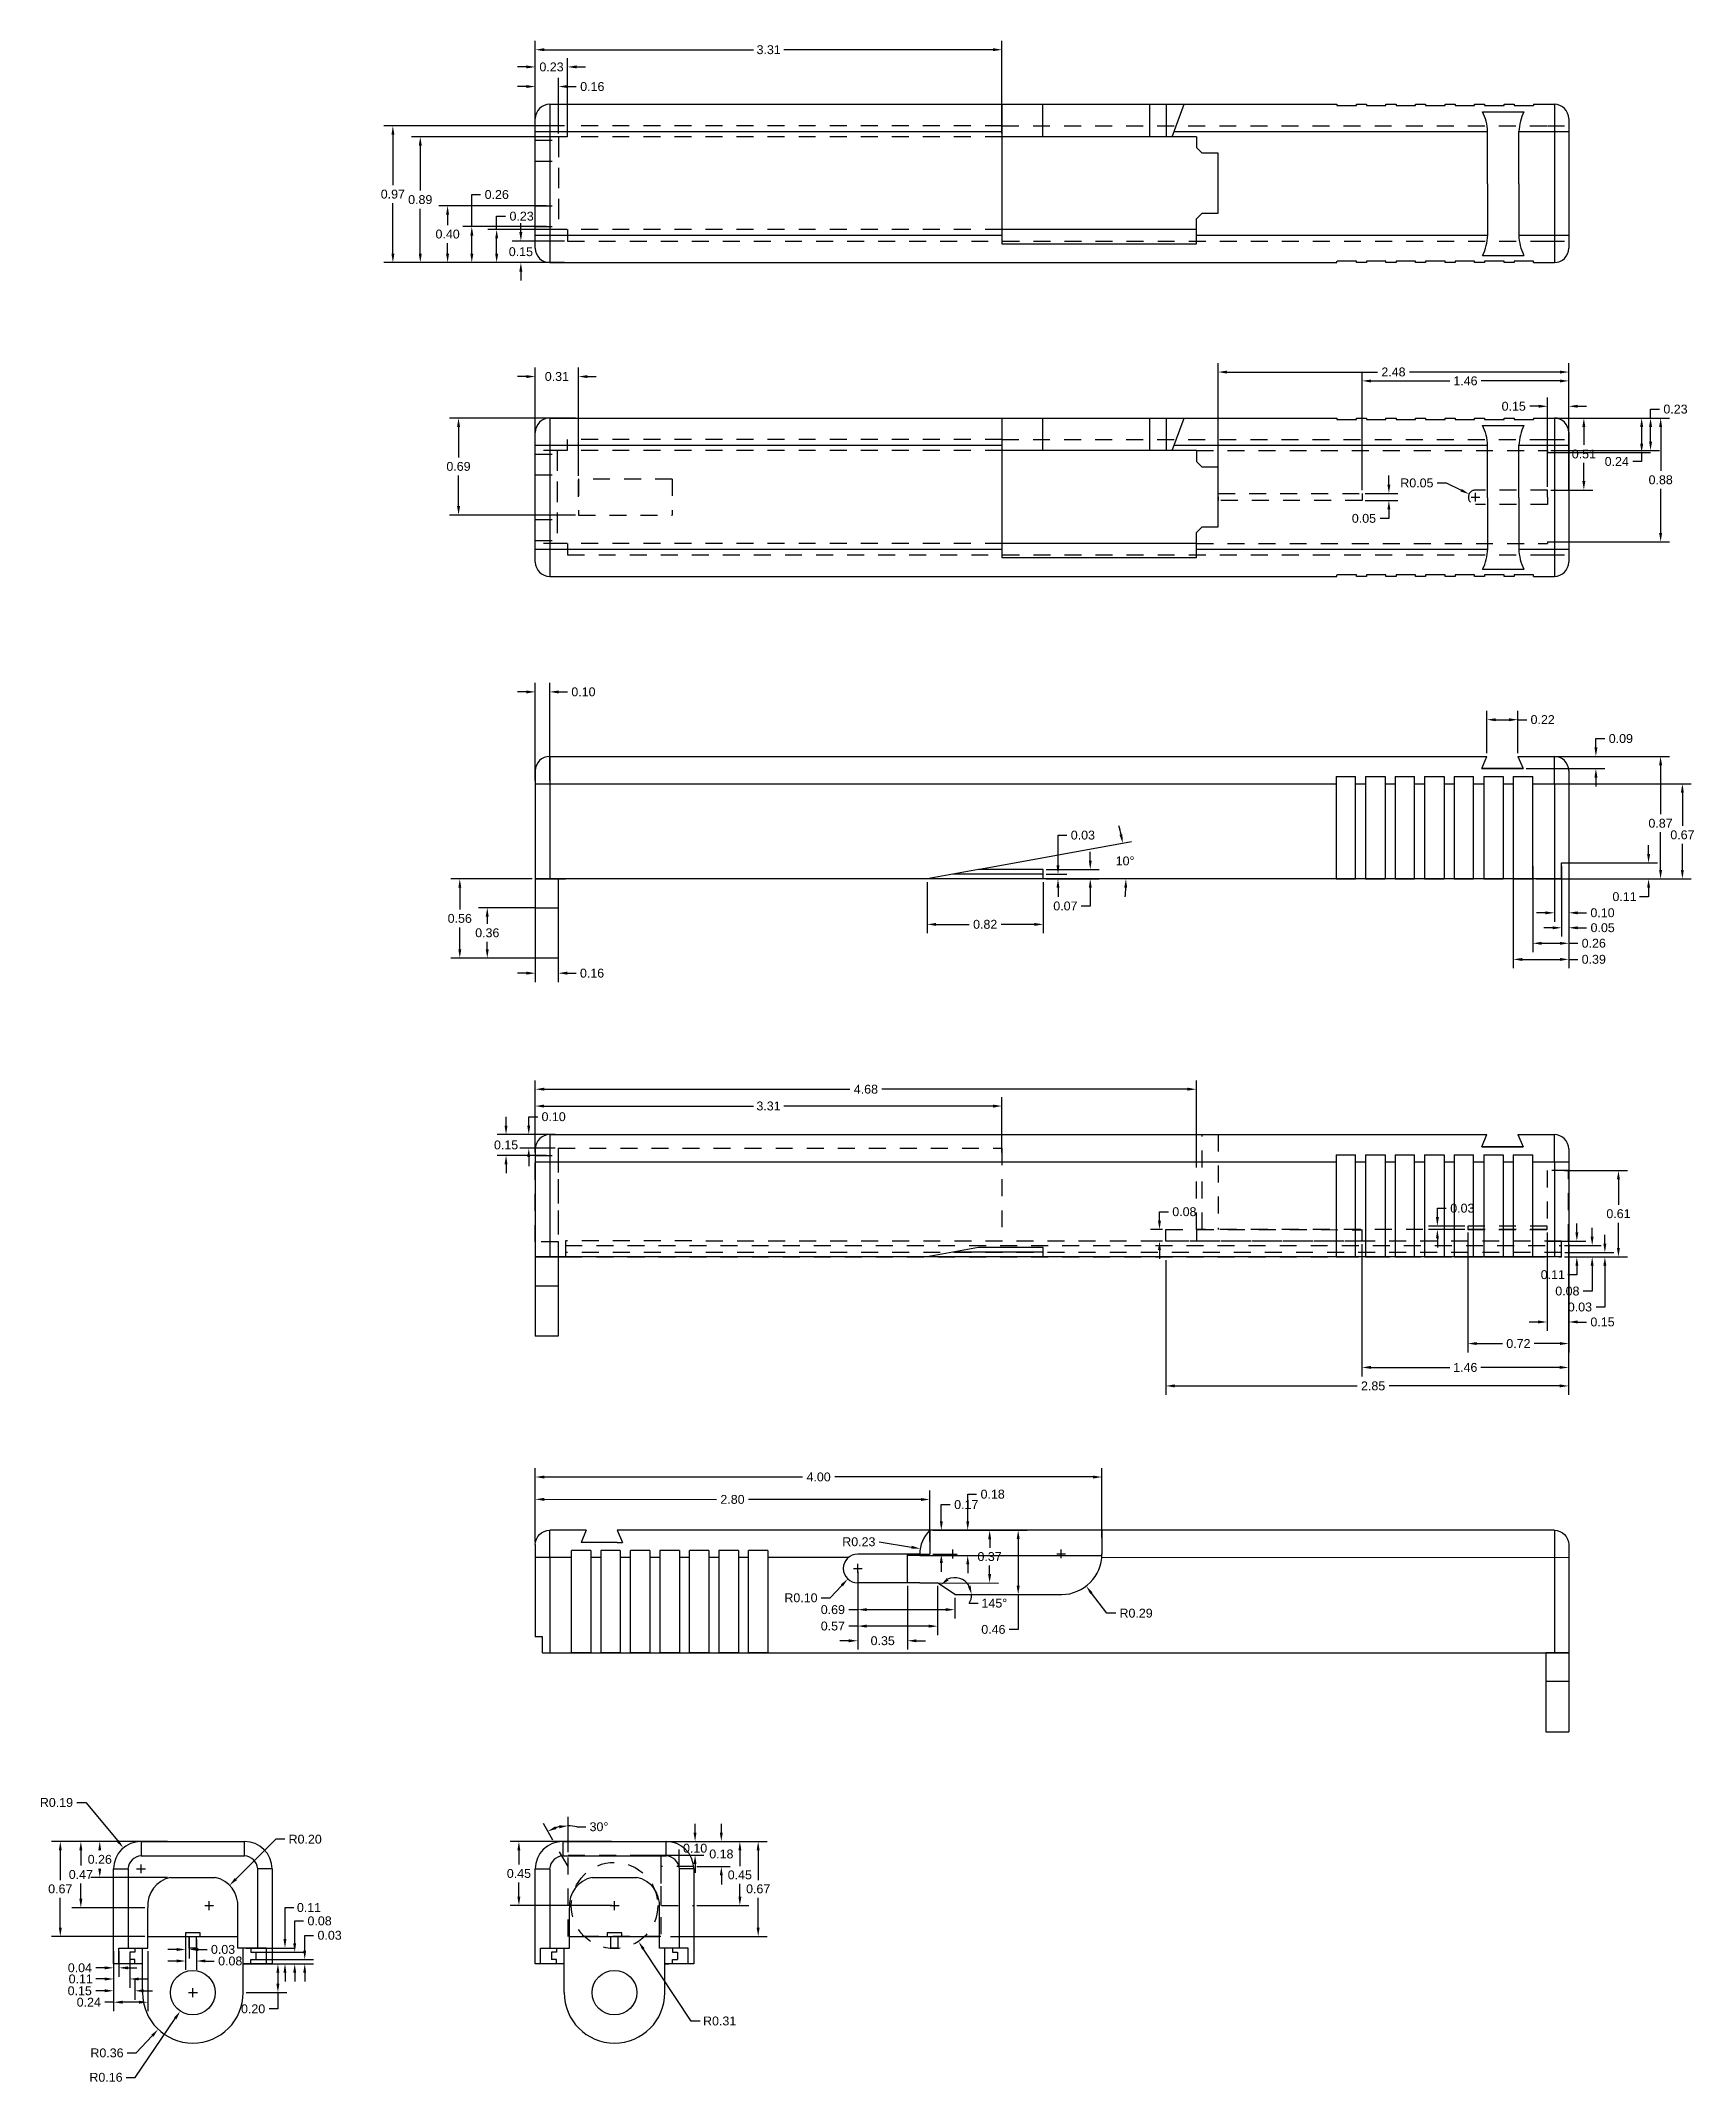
# Model space of a CAD drawing. Header units: inches. Extents: x 6.1 to 73.5, y 2.5 to 22.
# Drawn here: x 8.35 to 20.06, y 7.52 to 21.99 of the extents above; entities that cross this region are included whole.
import ezdxf

# ---------------------------------------------------------------- set-up
doc = ezdxf.new("R2010")
doc.units = ezdxf.units.IN
doc.header["$MEASUREMENT"] = 0
doc.linetypes.add('ACAD_ISO02W100', pattern=[15, 12, -3])
for name, color, linetype in [('AlteFeteNevizibile', 211, 'ACAD_ISO02W100'), ('ElementeFunctionare', 50, 'ACAD_ISO02W100'), ('InteriorComponenta', 110, 'ACAD_ISO02W100')]:
    doc.layers.add(name, color=color, linetype=linetype)
doc.layers.add('Dimensiuni', color=4, linetype='Continuous', transparency=0.6)
doc.layers.add('ExteriorComponenta', color=1, linetype='Continuous', lineweight=25)
doc.styles.get("Standard").update_dxf_attribs({"font": 'arial.ttf'})
doc.dimstyles.get("Standard").update_dxf_attribs({"dimscale": 0.35, "dimtxt": 0.18, "dimasz": 0.18, "dimexe": 0.18, "dimexo": 0.0625, "dimgap": 0.09, "dimtad": 0, "dimtih": 1, "dimtoh": 1, "dimzin": 0, "dimdsep": 46, "dimtxsty": 'Standard', "dimcen": 0.09, "dimadec": 0, "dimazin": 0, "dimtfac": 1, "dimtofl": 0, "dimtmove": 0, "dimatfit": 3, "dimfxl": 1, "dimtolj": 1, "dimtzin": 0, "dimarcsym": 0})

# ---------------------------------------------------------------- blocks, each defined once
blk = doc.blocks.new('side grill')
at = {"layer": 'ExteriorComponenta'}
for p, q in [((0, 0), (0.27, 0)), ((0.27, 0), (0.27, 0.02)), ((0.27, 0.02), (0.41, 0.02)), ((0.41, 0.02), (0.41, 0)), ((0.41, 0), (0.68, 0)), ((0.68, 0), (0.68, 0.02)), ((0.68, 0.02), (0.82, 0.02)), ((0.82, 0.02), (0.82, 0)), ((0.82, 0), (1.09, 0)), ((1.09, 0), (1.09, 0.02)), ((1.09, 0.02), (1.23, 0.02)), ((1.23, 0.02), (1.23, 0)), ((1.23, 0), (1.5, 0)), ((1.5, 0), (1.5, 0.02)), ((1.5, 0.02), (1.64, 0.02)), ((1.64, 0.02), (1.64, 0)), ((1.64, 0), (1.91, 0)), ((1.91, 0), (1.91, 0.02)), ((1.91, 0.02), (2.05, 0.02)), ((2.05, 0.02), (2.05, 0)), ((2.05, 0), (2.32, 0)), ((2.32, 0), (2.32, 0.02)), ((2.32, 0.02), (2.46, 0.02)), ((2.46, 0.02), (2.46, 0)), ((2.46, 0), (2.73, 0))]:
    blk.add_line(p, q, dxfattribs=at)
blk = doc.blocks.new('*D2')
at = {"layer": 'Dimensiuni', "color": 0, "lineweight": -2, "transparency": 16777216}
for p, q in [((19.095, 16.918), (19.888, 16.918)), ((19.825, 16.855), (19.825, 16.508)), ((19.825, 16.113), (19.825, 16.381)), ((19.095, 16.05), (19.888, 16.05))]:
    blk.add_line(p, q, dxfattribs=at)
at = {"layer": 'Dimensiuni', "color": 0, "transparency": 16777216}
for points in [[(19.815, 16.855), (19.836, 16.855), (19.825, 16.918)], [(19.815, 16.113), (19.836, 16.113), (19.825, 16.05)]]:
    blk.add_solid(points, dxfattribs=at)
at = {"layer": 'Dimensiuni', "color": 0, "transparency": 16777216, "insert": (19.825, 16.444), "char_height": 0.063, "attachment_point": 5}
blk.add_mtext('\\A1;0.87', dxfattribs=at)
blk = doc.blocks.new('*D3')
at = {"layer": 'Dimensiuni', "color": 0, "lineweight": -2, "transparency": 16777216}
for p, q in [((19.74, 16.226), (19.74, 16.289)), ((19.146, 16.163), (19.803, 16.163)), ((19.124, 16.05), (19.803, 16.05)), ((19.74, 15.924), (19.677, 15.924)), ((19.74, 15.987), (19.74, 15.924))]:
    blk.add_line(p, q, dxfattribs=at)
at = {"layer": 'Dimensiuni', "color": 0, "transparency": 16777216}
for points in [[(19.73, 16.226), (19.751, 16.226), (19.74, 16.163)], [(19.73, 15.987), (19.751, 15.987), (19.74, 16.05)]]:
    blk.add_solid(points, dxfattribs=at)
at = {"layer": 'Dimensiuni', "color": 0, "transparency": 16777216, "insert": (19.57, 15.924), "char_height": 0.063, "attachment_point": 5}
blk.add_mtext('\\A1;0.11', dxfattribs=at)
blk = doc.blocks.new('*D4')
at = {"layer": 'Dimensiuni', "color": 0, "lineweight": -2, "transparency": 16777216}
for p, q in [((18.594, 16.94), (18.594, 17.241)), ((18.814, 16.94), (18.814, 17.241)), ((18.657, 17.178), (18.751, 17.178)), ((18.814, 17.178), (18.877, 17.178))]:
    blk.add_line(p, q, dxfattribs=at)
at = {"layer": 'Dimensiuni', "color": 0, "transparency": 16777216}
for points in [[(18.657, 17.188), (18.657, 17.167), (18.594, 17.178)], [(18.751, 17.188), (18.751, 17.167), (18.814, 17.178)]]:
    blk.add_solid(points, dxfattribs=at)
at = {"layer": 'Dimensiuni', "color": 0, "transparency": 16777216, "insert": (18.99, 17.178), "char_height": 0.063, "attachment_point": 5}
blk.add_mtext('\\A1;0.22', dxfattribs=at)
blk = doc.blocks.new('*D5')
at = {"layer": 'Dimensiuni', "color": 0, "lineweight": -2, "transparency": 16777216}
for p, q in [((11.832, 16.05), (11.256, 16.05)), ((11.319, 15.987), (11.319, 15.833)), ((11.319, 15.552), (11.319, 15.706)), ((11.832, 15.489), (11.256, 15.489))]:
    blk.add_line(p, q, dxfattribs=at)
at = {"layer": 'Dimensiuni', "color": 0, "transparency": 16777216}
for points in [[(11.309, 15.987), (11.33, 15.987), (11.319, 16.05)], [(11.309, 15.552), (11.33, 15.552), (11.319, 15.489)]]:
    blk.add_solid(points, dxfattribs=at)
at = {"layer": 'Dimensiuni', "color": 0, "transparency": 16777216, "insert": (11.319, 15.77), "char_height": 0.063, "attachment_point": 5}
blk.add_mtext('\\A1;0.56', dxfattribs=at)
blk = doc.blocks.new('*D6')
at = {"layer": 'Dimensiuni', "color": 0, "lineweight": -2, "transparency": 16777216}
for p, q in [((11.854, 15.846), (11.451, 15.846)), ((11.514, 15.783), (11.514, 15.731)), ((11.854, 15.489), (11.451, 15.489)), ((11.514, 15.552), (11.514, 15.604))]:
    blk.add_line(p, q, dxfattribs=at)
at = {"layer": 'Dimensiuni', "color": 0, "transparency": 16777216}
for points in [[(11.503, 15.783), (11.524, 15.783), (11.514, 15.846)], [(11.503, 15.552), (11.524, 15.552), (11.514, 15.489)]]:
    blk.add_solid(points, dxfattribs=at)
at = {"layer": 'Dimensiuni', "color": 0, "transparency": 16777216, "insert": (11.514, 15.668), "char_height": 0.063, "attachment_point": 5}
blk.add_mtext('\\A1;0.36', dxfattribs=at)
blk = doc.blocks.new('*D7')
at = {"layer": 'Dimensiuni', "color": 0, "lineweight": -2, "transparency": 16777216}
for p, q in [((14.63, 16.028), (14.63, 15.665)), ((15.452, 16.028), (15.452, 15.665)), ((14.693, 15.728), (14.928, 15.728)), ((15.389, 15.728), (15.154, 15.728))]:
    blk.add_line(p, q, dxfattribs=at)
at = {"layer": 'Dimensiuni', "color": 0, "transparency": 16777216}
for points in [[(14.693, 15.738), (14.693, 15.717), (14.63, 15.728)], [(15.389, 15.738), (15.389, 15.717), (15.452, 15.728)]]:
    blk.add_solid(points, dxfattribs=at)
at = {"layer": 'Dimensiuni', "color": 0, "transparency": 16777216, "insert": (15.041, 15.728), "char_height": 0.063, "attachment_point": 5}
blk.add_mtext('\\A1;0.82', dxfattribs=at)
blk = doc.blocks.new('*D8')
at = {"layer": 'Dimensiuni', "color": 0, "lineweight": -2, "transparency": 16777216}
blk.add_line((15.014, 16.121), (16.077, 16.315), dxfattribs=at)
for start, end in [(12.9147, 15.4775), (354.8745, 357.4373)]:
    blk.add_arc((14.63, 16.05), 1.409, start, end, dxfattribs=at)
at = {"layer": 'Dimensiuni', "color": 0, "transparency": 16777216}
for points in [[(16.013, 16.367), (15.992, 16.363), (16.015, 16.303)], [(16.026, 15.988), (16.047, 15.987), (16.038, 16.05)]]:
    blk.add_solid(points, dxfattribs=at)
at = {"layer": 'Dimensiuni', "color": 0, "transparency": 16777216, "insert": (16.032, 16.177), "char_height": 0.063, "attachment_point": 5}
blk.add_mtext('\\A1;10°', dxfattribs=at)
blk = doc.blocks.new('*D9')
at = {"layer": 'Dimensiuni', "color": 0, "lineweight": -2, "transparency": 16777216}
for p, q in [((15.785, 16.18), (15.785, 16.243)), ((15.474, 16.117), (15.848, 16.117)), ((15.474, 16.05), (15.848, 16.05)), ((15.785, 15.987), (15.785, 15.858)), ((15.785, 15.858), (15.722, 15.858))]:
    blk.add_line(p, q, dxfattribs=at)
at = {"layer": 'Dimensiuni', "color": 0, "transparency": 16777216}
for points in [[(15.775, 16.18), (15.796, 16.18), (15.785, 16.117)], [(15.775, 15.987), (15.796, 15.987), (15.785, 16.05)]]:
    blk.add_solid(points, dxfattribs=at)
at = {"layer": 'Dimensiuni', "color": 0, "transparency": 16777216, "insert": (15.609, 15.858), "char_height": 0.063, "attachment_point": 5}
blk.add_mtext('\\A1;0.07', dxfattribs=at)
blk = doc.blocks.new('*D10')
at = {"layer": 'Dimensiuni', "color": 0, "lineweight": -2, "transparency": 16777216}
for p, q in [((11.791, 17.375), (11.728, 17.375)), ((11.854, 16.746), (11.854, 17.438)), ((11.956, 16.746), (11.956, 17.438)), ((12.019, 17.375), (12.082, 17.375))]:
    blk.add_line(p, q, dxfattribs=at)
at = {"layer": 'Dimensiuni', "color": 0, "transparency": 16777216}
for points in [[(11.791, 17.385), (11.791, 17.364), (11.854, 17.375)], [(12.019, 17.385), (12.019, 17.364), (11.956, 17.375)]]:
    blk.add_solid(points, dxfattribs=at)
at = {"layer": 'Dimensiuni', "color": 0, "transparency": 16777216, "insert": (12.195, 17.375), "char_height": 0.063, "attachment_point": 5}
blk.add_mtext('\\A1;0.10', dxfattribs=at)
blk = doc.blocks.new('*D11')
at = {"layer": 'Dimensiuni', "color": 0, "lineweight": -2, "transparency": 16777216}
for p, q in [((18.941, 16.724), (20.043, 16.724)), ((19.98, 16.661), (19.98, 16.425)), ((19.98, 16.113), (19.98, 16.298)), ((18.941, 16.05), (20.043, 16.05))]:
    blk.add_line(p, q, dxfattribs=at)
at = {"layer": 'Dimensiuni', "color": 0, "transparency": 16777216}
for points in [[(19.969, 16.661), (19.99, 16.661), (19.98, 16.724)], [(19.969, 16.113), (19.99, 16.113), (19.98, 16.05)]]:
    blk.add_solid(points, dxfattribs=at)
at = {"layer": 'Dimensiuni', "color": 0, "transparency": 16777216, "insert": (19.98, 16.362), "char_height": 0.063, "attachment_point": 5}
blk.add_mtext('\\A1;0.67', dxfattribs=at)
blk = doc.blocks.new('*D19')
at = {"layer": 'Dimensiuni', "color": 0, "lineweight": -2, "ltscale": 0.01, "transparency": 16777216}
for p, q in [((12.138, 19.315), (11.247, 19.315)), ((11.31, 19.252), (11.31, 19.036)), ((11.31, 18.691), (11.31, 18.908)), ((12.138, 18.628), (11.247, 18.628))]:
    blk.add_line(p, q, dxfattribs=at)
at = {"layer": 'Dimensiuni', "color": 0, "ltscale": 0.01, "transparency": 16777216}
for points in [[(11.3, 19.252), (11.321, 19.252), (11.31, 19.315)], [(11.3, 18.691), (11.321, 18.691), (11.31, 18.628)]]:
    blk.add_solid(points, dxfattribs=at)
at = {"layer": 'Dimensiuni', "color": 0, "ltscale": 0.01, "transparency": 16777216, "insert": (11.31, 18.972), "char_height": 0.063, "attachment_point": 5}
blk.add_mtext('\\A1;0.69', dxfattribs=at)
blk = doc.blocks.new('*D20')
at = {"layer": 'Dimensiuni', "color": 0, "lineweight": -2, "ltscale": 0.01, "transparency": 16777216}
for p, q in [((11.791, 19.609), (11.728, 19.609)), ((11.854, 18.905), (11.854, 19.672)), ((12.16, 18.905), (12.16, 19.672)), ((12.223, 19.609), (12.286, 19.609))]:
    blk.add_line(p, q, dxfattribs=at)
at = {"layer": 'Dimensiuni', "color": 0, "ltscale": 0.01, "transparency": 16777216}
for points in [[(11.791, 19.619), (11.791, 19.598), (11.854, 19.609)], [(12.223, 19.619), (12.223, 19.598), (12.16, 19.609)]]:
    blk.add_solid(points, dxfattribs=at)
at = {"layer": 'Dimensiuni', "color": 0, "ltscale": 0.01, "transparency": 16777216, "insert": (12.007, 19.609), "char_height": 0.063, "attachment_point": 5}
blk.add_mtext('\\A1;0.31', dxfattribs=at)
blk = doc.blocks.new('*D21')
at = {"layer": 'Dimensiuni', "color": 0, "lineweight": -2, "ltscale": 0.01, "transparency": 16777216}
for p, q in [((19.047, 19.315), (19.817, 19.315)), ((19.754, 19.315), (19.754, 19.378)), ((19.754, 19.378), (19.817, 19.378)), ((19.754, 19.148), (19.754, 19.252)), ((19.047, 19.085), (19.817, 19.085))]:
    blk.add_line(p, q, dxfattribs=at)
at = {"layer": 'Dimensiuni', "color": 0, "ltscale": 0.01, "transparency": 16777216}
for points in [[(19.744, 19.252), (19.765, 19.252), (19.754, 19.315)], [(19.744, 19.148), (19.765, 19.148), (19.754, 19.085)]]:
    blk.add_solid(points, dxfattribs=at)
at = {"layer": 'Dimensiuni', "color": 0, "ltscale": 0.01, "transparency": 16777216, "insert": (19.931, 19.378), "char_height": 0.063, "attachment_point": 5}
blk.add_mtext('\\A1;0.23', dxfattribs=at)
blk = doc.blocks.new('*D22')
at = {"layer": 'Dimensiuni', "color": 0, "lineweight": -2, "ltscale": 0.01, "transparency": 16777216}
for p, q in [((19.069, 19.315), (19.754, 19.315)), ((19.691, 19.252), (19.691, 19.133)), ((19.069, 19.07), (19.754, 19.07)), ((19.691, 19.007), (19.628, 19.007)), ((19.691, 19.07), (19.691, 19.007))]:
    blk.add_line(p, q, dxfattribs=at)
at = {"layer": 'Dimensiuni', "color": 0, "ltscale": 0.01, "transparency": 16777216}
for points in [[(19.681, 19.252), (19.702, 19.252), (19.691, 19.315)], [(19.681, 19.133), (19.702, 19.133), (19.691, 19.07)]]:
    blk.add_solid(points, dxfattribs=at)
at = {"layer": 'Dimensiuni', "color": 0, "ltscale": 0.01, "transparency": 16777216, "insert": (19.515, 19.007), "char_height": 0.063, "attachment_point": 5}
blk.add_mtext('\\A1;0.24', dxfattribs=at)
blk = doc.blocks.new('*D23')
at = {"layer": 'Dimensiuni', "color": 0, "lineweight": -2, "ltscale": 0.01, "transparency": 16777216}
for p, q in [((19.095, 19.315), (19.889, 19.315)), ((19.826, 19.252), (19.826, 18.94)), ((19.826, 18.501), (19.826, 18.813)), ((19.095, 18.438), (19.889, 18.438))]:
    blk.add_line(p, q, dxfattribs=at)
at = {"layer": 'Dimensiuni', "color": 0, "ltscale": 0.01, "transparency": 16777216}
for points in [[(19.815, 19.252), (19.836, 19.252), (19.826, 19.315)], [(19.815, 18.501), (19.836, 18.501), (19.826, 18.438)]]:
    blk.add_solid(points, dxfattribs=at)
at = {"layer": 'Dimensiuni', "color": 0, "ltscale": 0.01, "transparency": 16777216, "insert": (19.826, 18.877), "char_height": 0.063, "attachment_point": 5}
blk.add_mtext('\\A1;0.88', dxfattribs=at)
blk = doc.blocks.new('*D24')
at = {"layer": 'Dimensiuni', "color": 0, "lineweight": -2, "ltscale": 0.01, "transparency": 16777216}
for p, q in [((18.243, 18.855), (18.306, 18.855)), ((18.306, 18.855), (18.412, 18.804)), ((18.483, 18.754), (18.546, 18.754)), ((18.515, 18.723), (18.515, 18.786))]:
    blk.add_line(p, q, dxfattribs=at)
at = {"layer": 'Dimensiuni', "color": 0, "ltscale": 0.01, "transparency": 16777216}
blk.add_solid([(18.417, 18.813), (18.408, 18.794), (18.469, 18.776)], dxfattribs=at)
at = {"layer": 'Dimensiuni', "color": 0, "ltscale": 0.01, "transparency": 16777216, "insert": (18.099, 18.855), "char_height": 0.063, "attachment_point": 5}
blk.add_mtext('\\A1;R0.05', dxfattribs=at)
blk = doc.blocks.new('*D25')
at = {"layer": 'Dimensiuni', "color": 0, "lineweight": -2, "ltscale": 0.01, "transparency": 16777216}
for p, q in [((19.047, 19.315), (19.345, 19.315)), ((19.282, 19.252), (19.282, 19.124)), ((19.282, 18.868), (19.282, 18.997)), ((19.047, 18.805), (19.345, 18.805))]:
    blk.add_line(p, q, dxfattribs=at)
at = {"layer": 'Dimensiuni', "color": 0, "ltscale": 0.01, "transparency": 16777216}
for points in [[(19.271, 19.252), (19.292, 19.252), (19.282, 19.315)], [(19.271, 18.868), (19.292, 18.868), (19.282, 18.805)]]:
    blk.add_solid(points, dxfattribs=at)
at = {"layer": 'Dimensiuni', "color": 0, "ltscale": 0.01, "transparency": 16777216, "insert": (19.282, 19.06), "char_height": 0.063, "attachment_point": 5}
blk.add_mtext('\\A1;0.51', dxfattribs=at)
blk = doc.blocks.new('*D26')
at = {"layer": 'Dimensiuni', "color": 0, "lineweight": -2, "ltscale": 0.01, "transparency": 16777216}
for p, q in [((18.962, 19.398), (18.899, 19.398)), ((19.025, 18.827), (19.025, 19.461)), ((19.175, 19.092), (19.175, 19.461)), ((19.238, 19.398), (19.301, 19.398))]:
    blk.add_line(p, q, dxfattribs=at)
at = {"layer": 'Dimensiuni', "color": 0, "ltscale": 0.01, "transparency": 16777216}
for points in [[(18.962, 19.409), (18.962, 19.388), (19.025, 19.398)], [(19.238, 19.409), (19.238, 19.388), (19.175, 19.398)]]:
    blk.add_solid(points, dxfattribs=at)
at = {"layer": 'Dimensiuni', "color": 0, "ltscale": 0.01, "transparency": 16777216, "insert": (18.785, 19.398), "char_height": 0.063, "attachment_point": 5}
blk.add_mtext('\\A1;0.15', dxfattribs=at)
blk = doc.blocks.new('*D27')
at = {"layer": 'Dimensiuni', "color": 0, "lineweight": -2, "ltscale": 0.01, "transparency": 16777216}
for p, q in [((17.711, 18.803), (17.711, 19.641)), ((17.774, 19.578), (18.333, 19.578)), ((19.112, 19.578), (18.554, 19.578)), ((19.175, 18.803), (19.175, 19.641))]:
    blk.add_line(p, q, dxfattribs=at)
at = {"layer": 'Dimensiuni', "color": 0, "ltscale": 0.01, "transparency": 16777216}
for points in [[(17.774, 19.588), (17.774, 19.567), (17.711, 19.578)], [(19.112, 19.588), (19.112, 19.567), (19.175, 19.578)]]:
    blk.add_solid(points, dxfattribs=at)
at = {"layer": 'Dimensiuni', "color": 0, "ltscale": 0.01, "transparency": 16777216, "insert": (18.443, 19.578), "char_height": 0.063, "attachment_point": 5}
blk.add_mtext('\\A1;1.46', dxfattribs=at)
blk = doc.blocks.new('*D28')
at = {"layer": 'Dimensiuni', "color": 0, "lineweight": -2, "ltscale": 0.01, "transparency": 16777216}
for p, q in [((16.691, 18.825), (16.691, 19.704)), ((19.175, 18.825), (19.175, 19.704)), ((16.754, 19.641), (17.819, 19.641)), ((19.112, 19.641), (18.047, 19.641))]:
    blk.add_line(p, q, dxfattribs=at)
at = {"layer": 'Dimensiuni', "color": 0, "ltscale": 0.01, "transparency": 16777216}
for points in [[(16.754, 19.651), (16.754, 19.63), (16.691, 19.641)], [(19.112, 19.651), (19.112, 19.63), (19.175, 19.641)]]:
    blk.add_solid(points, dxfattribs=at)
at = {"layer": 'Dimensiuni', "color": 0, "ltscale": 0.01, "transparency": 16777216, "insert": (17.933, 19.641), "char_height": 0.063, "attachment_point": 5}
blk.add_mtext('\\A1;2.48', dxfattribs=at)
blk = doc.blocks.new('*D29')
at = {"layer": 'Dimensiuni', "color": 0, "lineweight": -2, "ltscale": 0.01, "transparency": 16777216}
for p, q in [((17.901, 18.844), (17.901, 18.907)), ((17.733, 18.781), (17.964, 18.781)), ((17.733, 18.73), (17.964, 18.73)), ((17.901, 18.667), (17.901, 18.604)), ((17.901, 18.604), (17.838, 18.604))]:
    blk.add_line(p, q, dxfattribs=at)
at = {"layer": 'Dimensiuni', "color": 0, "ltscale": 0.01, "transparency": 16777216}
for points in [[(17.89, 18.844), (17.911, 18.844), (17.901, 18.781)], [(17.89, 18.667), (17.911, 18.667), (17.901, 18.73)]]:
    blk.add_solid(points, dxfattribs=at)
at = {"layer": 'Dimensiuni', "color": 0, "ltscale": 0.01, "transparency": 16777216, "insert": (17.724, 18.604), "char_height": 0.063, "attachment_point": 5}
blk.add_mtext('\\A1;0.05', dxfattribs=at)
blk = doc.blocks.new('*D30')
at = {"layer": 'Dimensiuni', "color": 0, "lineweight": -2, "ltscale": 0.01, "transparency": 16777216}
for p, q in [((19.073, 16.141), (19.073, 15.747)), ((19.175, 16.165), (19.175, 15.747)), ((19.01, 15.81), (18.947, 15.81)), ((19.238, 15.81), (19.301, 15.81))]:
    blk.add_line(p, q, dxfattribs=at)
at = {"layer": 'Dimensiuni', "color": 0, "ltscale": 0.01, "transparency": 16777216}
for points in [[(19.01, 15.82), (19.01, 15.799), (19.073, 15.81)], [(19.238, 15.82), (19.238, 15.799), (19.175, 15.81)]]:
    blk.add_solid(points, dxfattribs=at)
at = {"layer": 'Dimensiuni', "color": 0, "ltscale": 0.01, "transparency": 16777216, "insert": (19.414, 15.81), "char_height": 0.063, "attachment_point": 5}
blk.add_mtext('\\A1;0.10', dxfattribs=at)
blk = doc.blocks.new('*D31')
at = {"layer": 'Dimensiuni', "color": 0, "lineweight": -2, "ltscale": 0.01, "transparency": 16777216}
for p, q in [((19.124, 16.141), (19.124, 15.641)), ((19.175, 16.141), (19.175, 15.641)), ((19.061, 15.704), (18.998, 15.704)), ((19.238, 15.704), (19.301, 15.704))]:
    blk.add_line(p, q, dxfattribs=at)
at = {"layer": 'Dimensiuni', "color": 0, "ltscale": 0.01, "transparency": 16777216}
for points in [[(19.061, 15.714), (19.061, 15.693), (19.124, 15.704)], [(19.238, 15.714), (19.238, 15.693), (19.175, 15.704)]]:
    blk.add_solid(points, dxfattribs=at)
at = {"layer": 'Dimensiuni', "color": 0, "ltscale": 0.01, "transparency": 16777216, "insert": (19.415, 15.704), "char_height": 0.063, "attachment_point": 5}
blk.add_mtext('\\A1;0.05', dxfattribs=at)
blk = doc.blocks.new('*D32')
at = {"layer": 'Dimensiuni', "color": 0, "lineweight": -2, "ltscale": 0.01, "transparency": 16777216}
for p, q in [((18.92, 16.141), (18.92, 15.531)), ((19.175, 16.141), (19.175, 15.531)), ((18.983, 15.594), (19.112, 15.594)), ((19.175, 15.594), (19.238, 15.594))]:
    blk.add_line(p, q, dxfattribs=at)
at = {"layer": 'Dimensiuni', "color": 0, "ltscale": 0.01, "transparency": 16777216}
for points in [[(18.983, 15.604), (18.983, 15.583), (18.92, 15.594)], [(19.112, 15.604), (19.112, 15.583), (19.175, 15.594)]]:
    blk.add_solid(points, dxfattribs=at)
at = {"layer": 'Dimensiuni', "color": 0, "ltscale": 0.01, "transparency": 16777216, "insert": (19.352, 15.594), "char_height": 0.063, "attachment_point": 5}
blk.add_mtext('\\A1;0.26', dxfattribs=at)
blk = doc.blocks.new('*D33')
at = {"layer": 'Dimensiuni', "color": 0, "lineweight": -2, "ltscale": 0.01, "transparency": 16777216}
for p, q in [((18.782, 16.141), (18.782, 15.417)), ((19.175, 16.141), (19.175, 15.417)), ((18.845, 15.48), (19.112, 15.48)), ((19.175, 15.48), (19.238, 15.48))]:
    blk.add_line(p, q, dxfattribs=at)
at = {"layer": 'Dimensiuni', "color": 0, "ltscale": 0.01, "transparency": 16777216}
for points in [[(18.845, 15.49), (18.845, 15.469), (18.782, 15.48)], [(19.112, 15.49), (19.112, 15.469), (19.175, 15.48)]]:
    blk.add_solid(points, dxfattribs=at)
at = {"layer": 'Dimensiuni', "color": 0, "ltscale": 0.01, "transparency": 16777216, "insert": (19.352, 15.48), "char_height": 0.063, "attachment_point": 5}
blk.add_mtext('\\A1;0.39', dxfattribs=at)
blk = doc.blocks.new('*D34')
at = {"layer": 'Dimensiuni', "color": 0, "lineweight": -2, "ltscale": 0.01, "transparency": 16777216}
for p, q in [((15.557, 16.147), (15.557, 16.36)), ((15.557, 16.36), (15.62, 16.36)), ((15.474, 16.084), (15.62, 16.084)), ((15.474, 16.05), (15.62, 16.05)), ((15.557, 15.987), (15.557, 15.924))]:
    blk.add_line(p, q, dxfattribs=at)
at = {"layer": 'Dimensiuni', "color": 0, "ltscale": 0.01, "transparency": 16777216}
for points in [[(15.546, 16.147), (15.567, 16.147), (15.557, 16.084)], [(15.546, 15.987), (15.567, 15.987), (15.557, 16.05)]]:
    blk.add_solid(points, dxfattribs=at)
at = {"layer": 'Dimensiuni', "color": 0, "ltscale": 0.01, "transparency": 16777216, "insert": (15.733, 16.36), "char_height": 0.063, "attachment_point": 5}
blk.add_mtext('\\A1;0.03', dxfattribs=at)
blk = doc.blocks.new('*D35')
at = {"layer": 'Dimensiuni', "color": 0, "lineweight": -2, "ltscale": 0.01, "transparency": 16777216}
for p, q in [((11.854, 15.489), (11.854, 15.319)), ((12.017, 15.489), (12.017, 15.319)), ((11.791, 15.382), (11.728, 15.382)), ((12.08, 15.382), (12.143, 15.382))]:
    blk.add_line(p, q, dxfattribs=at)
at = {"layer": 'Dimensiuni', "color": 0, "ltscale": 0.01, "transparency": 16777216}
for points in [[(11.791, 15.393), (11.791, 15.372), (11.854, 15.382)], [(12.08, 15.393), (12.08, 15.372), (12.017, 15.382)]]:
    blk.add_solid(points, dxfattribs=at)
at = {"layer": 'Dimensiuni', "color": 0, "ltscale": 0.01, "transparency": 16777216, "insert": (12.256, 15.382), "char_height": 0.063, "attachment_point": 5}
blk.add_mtext('\\A1;0.16', dxfattribs=at)
blk = doc.blocks.new('*D36')
at = {"layer": 'Dimensiuni', "color": 0, "lineweight": -2, "ltscale": 0.01, "transparency": 16777216}
for p, q in [((19.367, 16.981), (19.367, 17.044)), ((19.367, 17.044), (19.43, 17.044)), ((18.873, 16.831), (19.43, 16.831)), ((18.875, 16.918), (19.43, 16.918)), ((19.367, 16.768), (19.367, 16.705))]:
    blk.add_line(p, q, dxfattribs=at)
at = {"layer": 'Dimensiuni', "color": 0, "ltscale": 0.01, "transparency": 16777216}
for points in [[(19.357, 16.981), (19.378, 16.981), (19.367, 16.918)], [(19.357, 16.768), (19.378, 16.768), (19.367, 16.831)]]:
    blk.add_solid(points, dxfattribs=at)
at = {"layer": 'Dimensiuni', "color": 0, "ltscale": 0.01, "transparency": 16777216, "insert": (19.544, 17.044), "char_height": 0.063, "attachment_point": 5}
blk.add_mtext('\\A1;0.09', dxfattribs=at)
blk = doc.blocks.new('*D37')
at = {"layer": 'Dimensiuni', "color": 0, "lineweight": -2, "ltscale": 0.01, "transparency": 16777216}
for p, q in [((11.647, 14.302), (11.647, 14.365)), ((11.934, 14.239), (11.584, 14.239)), ((11.934, 14.091), (11.584, 14.091)), ((11.647, 14.028), (11.647, 13.965))]:
    blk.add_line(p, q, dxfattribs=at)
at = {"layer": 'Dimensiuni', "color": 0, "ltscale": 0.01, "transparency": 16777216}
for points in [[(11.636, 14.302), (11.657, 14.302), (11.647, 14.239)], [(11.636, 14.028), (11.657, 14.028), (11.647, 14.091)]]:
    blk.add_solid(points, dxfattribs=at)
at = {"layer": 'Dimensiuni', "color": 0, "ltscale": 0.01, "transparency": 16777216, "insert": (11.647, 14.165), "char_height": 0.063, "attachment_point": 5}
blk.add_mtext('\\A1;0.15', dxfattribs=at)
blk = doc.blocks.new('*D38')
at = {"layer": 'Dimensiuni', "color": 0, "lineweight": -2, "ltscale": 0.01, "transparency": 16777216}
for p, q in [((11.854, 21.33), (11.854, 21.726)), ((12.018, 21.33), (12.018, 21.726)), ((11.791, 21.663), (11.728, 21.663)), ((12.081, 21.663), (12.144, 21.663))]:
    blk.add_line(p, q, dxfattribs=at)
at = {"layer": 'Dimensiuni', "color": 0, "ltscale": 0.01, "transparency": 16777216}
for points in [[(11.791, 21.674), (11.791, 21.653), (11.854, 21.663)], [(12.081, 21.674), (12.081, 21.653), (12.018, 21.663)]]:
    blk.add_solid(points, dxfattribs=at)
at = {"layer": 'Dimensiuni', "color": 0, "ltscale": 0.01, "transparency": 16777216, "insert": (12.258, 21.663), "char_height": 0.063, "attachment_point": 5}
blk.add_mtext('\\A1;0.16', dxfattribs=at)
blk = doc.blocks.new('*D39')
at = {"layer": 'Dimensiuni', "color": 0, "lineweight": -2, "ltscale": 0.01, "transparency": 16777216}
for p, q in [((11.404, 20.671), (11.404, 20.898)), ((11.404, 20.898), (11.467, 20.898)), ((11.934, 20.671), (11.341, 20.671)), ((11.404, 20.479), (11.404, 20.608)), ((11.934, 20.416), (11.341, 20.416))]:
    blk.add_line(p, q, dxfattribs=at)
at = {"layer": 'Dimensiuni', "color": 0, "ltscale": 0.01, "transparency": 16777216}
for points in [[(11.394, 20.608), (11.415, 20.608), (11.404, 20.671)], [(11.394, 20.479), (11.415, 20.479), (11.404, 20.416)]]:
    blk.add_solid(points, dxfattribs=at)
at = {"layer": 'Dimensiuni', "color": 0, "ltscale": 0.01, "transparency": 16777216, "insert": (11.581, 20.898), "char_height": 0.063, "attachment_point": 5}
blk.add_mtext('\\A1;0.26', dxfattribs=at)
blk = doc.blocks.new('*D40')
at = {"layer": 'Dimensiuni', "color": 0, "lineweight": -2, "ltscale": 0.01, "transparency": 16777216}
for p, q in [((11.934, 20.819), (11.17, 20.819)), ((11.233, 20.756), (11.233, 20.681)), ((11.233, 20.479), (11.233, 20.554)), ((11.934, 20.416), (11.17, 20.416))]:
    blk.add_line(p, q, dxfattribs=at)
at = {"layer": 'Dimensiuni', "color": 0, "ltscale": 0.01, "transparency": 16777216}
for points in [[(11.222, 20.756), (11.243, 20.756), (11.233, 20.819)], [(11.222, 20.479), (11.243, 20.479), (11.233, 20.416)]]:
    blk.add_solid(points, dxfattribs=at)
at = {"layer": 'Dimensiuni', "color": 0, "ltscale": 0.01, "transparency": 16777216, "insert": (11.233, 20.618), "char_height": 0.063, "attachment_point": 5}
blk.add_mtext('\\A1;0.40', dxfattribs=at)
blk = doc.blocks.new('*D41')
at = {"layer": 'Dimensiuni', "color": 0, "lineweight": -2, "ltscale": 0.01, "transparency": 16777216}
for p, q in [((11.58, 20.65), (11.58, 20.745)), ((11.58, 20.745), (11.643, 20.745)), ((11.934, 20.65), (11.517, 20.65)), ((11.58, 20.479), (11.58, 20.587)), ((11.934, 20.416), (11.517, 20.416))]:
    blk.add_line(p, q, dxfattribs=at)
at = {"layer": 'Dimensiuni', "color": 0, "ltscale": 0.01, "transparency": 16777216}
for points in [[(11.57, 20.587), (11.591, 20.587), (11.58, 20.65)], [(11.57, 20.479), (11.591, 20.479), (11.58, 20.416)]]:
    blk.add_solid(points, dxfattribs=at)
at = {"layer": 'Dimensiuni', "color": 0, "ltscale": 0.01, "transparency": 16777216, "insert": (11.757, 20.745), "char_height": 0.063, "attachment_point": 5}
blk.add_mtext('\\A1;0.23', dxfattribs=at)
blk = doc.blocks.new('*D42')
at = {"layer": 'Dimensiuni', "color": 0, "lineweight": -2, "ltscale": 0.01, "transparency": 16777216}
for p, q in [((11.934, 21.308), (10.976, 21.308)), ((11.039, 21.245), (11.039, 20.926)), ((11.039, 20.479), (11.039, 20.798)), ((11.934, 20.416), (10.976, 20.416))]:
    blk.add_line(p, q, dxfattribs=at)
at = {"layer": 'Dimensiuni', "color": 0, "ltscale": 0.01, "transparency": 16777216}
for points in [[(11.029, 21.245), (11.05, 21.245), (11.039, 21.308)], [(11.029, 20.479), (11.05, 20.479), (11.039, 20.416)]]:
    blk.add_solid(points, dxfattribs=at)
at = {"layer": 'Dimensiuni', "color": 0, "ltscale": 0.01, "transparency": 16777216, "insert": (11.039, 20.862), "char_height": 0.063, "attachment_point": 5}
blk.add_mtext('\\A1;0.89', dxfattribs=at)
blk = doc.blocks.new('*D43')
at = {"layer": 'Dimensiuni', "color": 0, "lineweight": -2, "ltscale": 0.01, "transparency": 16777216}
for p, q in [((11.752, 20.632), (11.752, 20.695)), ((12.062, 20.569), (11.689, 20.569)), ((12.062, 20.416), (11.689, 20.416)), ((11.752, 20.353), (11.752, 20.29))]:
    blk.add_line(p, q, dxfattribs=at)
at = {"layer": 'Dimensiuni', "color": 0, "ltscale": 0.01, "transparency": 16777216}
for points in [[(11.741, 20.632), (11.762, 20.632), (11.752, 20.569)], [(11.741, 20.353), (11.762, 20.353), (11.752, 20.416)]]:
    blk.add_solid(points, dxfattribs=at)
at = {"layer": 'Dimensiuni', "color": 0, "ltscale": 0.01, "transparency": 16777216, "insert": (11.752, 20.493), "char_height": 0.063, "attachment_point": 5}
blk.add_mtext('\\A1;0.15', dxfattribs=at)
blk = doc.blocks.new('*D44')
at = {"layer": 'Dimensiuni', "color": 0, "lineweight": -2, "ltscale": 0.01, "transparency": 16777216}
for p, q in [((11.854, 21.33), (11.854, 21.865)), ((12.083, 21.33), (12.083, 21.865)), ((11.791, 21.802), (11.728, 21.802)), ((12.146, 21.802), (12.209, 21.802))]:
    blk.add_line(p, q, dxfattribs=at)
at = {"layer": 'Dimensiuni', "color": 0, "ltscale": 0.01, "transparency": 16777216}
for points in [[(11.791, 21.813), (11.791, 21.792), (11.854, 21.802)], [(12.146, 21.813), (12.146, 21.792), (12.083, 21.802)]]:
    blk.add_solid(points, dxfattribs=at)
at = {"layer": 'Dimensiuni', "color": 0, "ltscale": 0.01, "transparency": 16777216, "insert": (11.969, 21.802), "char_height": 0.063, "attachment_point": 5}
blk.add_mtext('\\A1;0.23', dxfattribs=at)
blk = doc.blocks.new('*D45')
at = {"layer": 'Dimensiuni', "color": 0, "lineweight": -2, "ltscale": 0.01, "transparency": 16777216}
for p, q in [((11.854, 21.33), (11.854, 21.987)), ((11.917, 21.924), (13.4, 21.924)), ((15.097, 21.924), (13.614, 21.924)), ((15.16, 21.33), (15.16, 21.987))]:
    blk.add_line(p, q, dxfattribs=at)
at = {"layer": 'Dimensiuni', "color": 0, "ltscale": 0.01, "transparency": 16777216}
for points in [[(11.917, 21.935), (11.917, 21.914), (11.854, 21.924)], [(15.097, 21.935), (15.097, 21.914), (15.16, 21.924)]]:
    blk.add_solid(points, dxfattribs=at)
at = {"layer": 'Dimensiuni', "color": 0, "ltscale": 0.01, "transparency": 16777216, "insert": (13.507, 21.924), "char_height": 0.063, "attachment_point": 5}
blk.add_mtext('\\A1;3.31', dxfattribs=at)
blk = doc.blocks.new('*D46')
at = {"layer": 'Dimensiuni', "color": 0, "lineweight": -2, "ltscale": 0.01, "transparency": 16777216}
for p, q in [((12.062, 21.385), (10.782, 21.385)), ((10.845, 21.322), (10.845, 20.964)), ((10.845, 20.479), (10.845, 20.837)), ((11.934, 20.416), (10.782, 20.416))]:
    blk.add_line(p, q, dxfattribs=at)
at = {"layer": 'Dimensiuni', "color": 0, "ltscale": 0.01, "transparency": 16777216}
for points in [[(10.835, 21.322), (10.856, 21.322), (10.845, 21.385)], [(10.835, 20.479), (10.856, 20.479), (10.845, 20.416)]]:
    blk.add_solid(points, dxfattribs=at)
at = {"layer": 'Dimensiuni', "color": 0, "ltscale": 0.01, "transparency": 16777216, "insert": (10.845, 20.901), "char_height": 0.063, "attachment_point": 5}
blk.add_mtext('\\A1;0.97', dxfattribs=at)
blk = doc.blocks.new('*D47')
at = {"layer": 'Dimensiuni', "color": 0, "lineweight": -2, "ltscale": 0.01, "transparency": 16777216}
for p, q in [((19.431, 13.466), (19.431, 13.529)), ((19.146, 13.403), (19.494, 13.403)), ((19.146, 13.372), (19.494, 13.372)), ((19.431, 13.309), (19.431, 13.017)), ((19.431, 13.017), (19.368, 13.017))]:
    blk.add_line(p, q, dxfattribs=at)
at = {"layer": 'Dimensiuni', "color": 0, "ltscale": 0.01, "transparency": 16777216}
for points in [[(19.42, 13.466), (19.441, 13.466), (19.431, 13.403)], [(19.42, 13.309), (19.441, 13.309), (19.431, 13.372)]]:
    blk.add_solid(points, dxfattribs=at)
at = {"layer": 'Dimensiuni', "color": 0, "ltscale": 0.01, "transparency": 16777216, "insert": (19.254, 13.017), "char_height": 0.063, "attachment_point": 5}
blk.add_mtext('\\A1;0.03', dxfattribs=at)
blk = doc.blocks.new('*D48')
at = {"layer": 'Dimensiuni', "color": 0, "lineweight": -2, "ltscale": 0.01, "transparency": 16777216}
for p, q in [((19.341, 13.516), (19.341, 13.579)), ((19.145, 13.453), (19.404, 13.453)), ((19.145, 13.372), (19.404, 13.372)), ((19.341, 13.309), (19.341, 13.13)), ((19.341, 13.13), (19.278, 13.13))]:
    blk.add_line(p, q, dxfattribs=at)
at = {"layer": 'Dimensiuni', "color": 0, "ltscale": 0.01, "transparency": 16777216}
for points in [[(19.33, 13.516), (19.351, 13.516), (19.341, 13.453)], [(19.33, 13.309), (19.351, 13.309), (19.341, 13.372)]]:
    blk.add_solid(points, dxfattribs=at)
at = {"layer": 'Dimensiuni', "color": 0, "ltscale": 0.01, "transparency": 16777216, "insert": (19.165, 13.13), "char_height": 0.063, "attachment_point": 5}
blk.add_mtext('\\A1;0.08', dxfattribs=at)
blk = doc.blocks.new('*D49')
at = {"layer": 'Dimensiuni', "color": 0, "lineweight": -2, "ltscale": 0.01, "transparency": 16777216}
for p, q in [((19.232, 13.547), (19.232, 13.61)), ((19.145, 13.484), (19.295, 13.484)), ((19.145, 13.372), (19.295, 13.372)), ((19.232, 13.246), (19.169, 13.246)), ((19.232, 13.309), (19.232, 13.246))]:
    blk.add_line(p, q, dxfattribs=at)
at = {"layer": 'Dimensiuni', "color": 0, "ltscale": 0.01, "transparency": 16777216}
for points in [[(19.222, 13.547), (19.243, 13.547), (19.232, 13.484)], [(19.222, 13.309), (19.243, 13.309), (19.232, 13.372)]]:
    blk.add_solid(points, dxfattribs=at)
at = {"layer": 'Dimensiuni', "color": 0, "ltscale": 0.01, "transparency": 16777216, "insert": (19.062, 13.246), "char_height": 0.063, "attachment_point": 5}
blk.add_mtext('\\A1;0.11', dxfattribs=at)
blk = doc.blocks.new('*D50')
at = {"layer": 'Dimensiuni', "color": 0, "lineweight": -2, "ltscale": 0.01, "transparency": 16777216}
for p, q in [((19.145, 13.984), (19.59, 13.984)), ((19.527, 13.921), (19.527, 13.742)), ((19.527, 13.435), (19.527, 13.614)), ((19.145, 13.372), (19.59, 13.372))]:
    blk.add_line(p, q, dxfattribs=at)
at = {"layer": 'Dimensiuni', "color": 0, "ltscale": 0.01, "transparency": 16777216}
for points in [[(19.516, 13.921), (19.537, 13.921), (19.527, 13.984)], [(19.516, 13.435), (19.537, 13.435), (19.527, 13.372)]]:
    blk.add_solid(points, dxfattribs=at)
at = {"layer": 'Dimensiuni', "color": 0, "ltscale": 0.01, "transparency": 16777216, "insert": (19.527, 13.678), "char_height": 0.063, "attachment_point": 5}
blk.add_mtext('\\A1;0.61', dxfattribs=at)
blk = doc.blocks.new('*D51')
at = {"layer": 'Dimensiuni', "color": 0, "lineweight": -2, "ltscale": 0.01, "transparency": 16777216}
for p, q in [((19.021, 13.544), (19.021, 12.848)), ((19.174, 13.544), (19.174, 12.848)), ((18.958, 12.911), (18.895, 12.911)), ((19.237, 12.911), (19.3, 12.911))]:
    blk.add_line(p, q, dxfattribs=at)
at = {"layer": 'Dimensiuni', "color": 0, "ltscale": 0.01, "transparency": 16777216}
for points in [[(18.958, 12.922), (18.958, 12.901), (19.021, 12.911)], [(19.237, 12.922), (19.237, 12.901), (19.174, 12.911)]]:
    blk.add_solid(points, dxfattribs=at)
at = {"layer": 'Dimensiuni', "color": 0, "ltscale": 0.01, "transparency": 16777216, "insert": (19.414, 12.911), "char_height": 0.063, "attachment_point": 5}
blk.add_mtext('\\A1;0.15', dxfattribs=at)
blk = doc.blocks.new('*D52')
at = {"layer": 'Dimensiuni', "color": 0, "lineweight": -2, "ltscale": 0.01, "transparency": 16777216}
for p, q in [((18.46, 13.544), (18.46, 12.695)), ((19.175, 13.462), (19.175, 12.695)), ((18.523, 12.758), (18.705, 12.758)), ((19.112, 12.758), (18.931, 12.758))]:
    blk.add_line(p, q, dxfattribs=at)
at = {"layer": 'Dimensiuni', "color": 0, "ltscale": 0.01, "transparency": 16777216}
for points in [[(18.523, 12.769), (18.523, 12.748), (18.46, 12.758)], [(19.112, 12.769), (19.112, 12.748), (19.175, 12.758)]]:
    blk.add_solid(points, dxfattribs=at)
at = {"layer": 'Dimensiuni', "color": 0, "ltscale": 0.01, "transparency": 16777216, "insert": (18.818, 12.758), "char_height": 0.063, "attachment_point": 5}
blk.add_mtext('\\A1;0.72', dxfattribs=at)
blk = doc.blocks.new('*D53')
at = {"layer": 'Dimensiuni', "color": 0, "lineweight": -2, "ltscale": 0.01, "transparency": 16777216}
for p, q in [((17.71, 13.462), (17.71, 12.526)), ((19.174, 13.462), (19.174, 12.526)), ((17.773, 12.589), (18.332, 12.589)), ((19.111, 12.589), (18.552, 12.589))]:
    blk.add_line(p, q, dxfattribs=at)
at = {"layer": 'Dimensiuni', "color": 0, "ltscale": 0.01, "transparency": 16777216}
for points in [[(17.773, 12.6), (17.773, 12.579), (17.71, 12.589)], [(19.111, 12.6), (19.111, 12.579), (19.174, 12.589)]]:
    blk.add_solid(points, dxfattribs=at)
at = {"layer": 'Dimensiuni', "color": 0, "ltscale": 0.01, "transparency": 16777216, "insert": (18.442, 12.589), "char_height": 0.063, "attachment_point": 5}
blk.add_mtext('\\A1;1.46', dxfattribs=at)
blk = doc.blocks.new('*D54')
at = {"layer": 'Dimensiuni', "color": 0, "lineweight": -2, "ltscale": 0.01, "transparency": 16777216}
for p, q in [((16.32, 13.35), (16.32, 12.395)), ((19.174, 13.35), (19.174, 12.395)), ((16.383, 12.458), (17.675, 12.458)), ((19.111, 12.458), (17.903, 12.458))]:
    blk.add_line(p, q, dxfattribs=at)
at = {"layer": 'Dimensiuni', "color": 0, "ltscale": 0.01, "transparency": 16777216}
for points in [[(16.383, 12.469), (16.383, 12.448), (16.32, 12.458)], [(19.111, 12.469), (19.111, 12.448), (19.174, 12.458)]]:
    blk.add_solid(points, dxfattribs=at)
at = {"layer": 'Dimensiuni', "color": 0, "ltscale": 0.01, "transparency": 16777216, "insert": (17.789, 12.458), "char_height": 0.063, "attachment_point": 5}
blk.add_mtext('\\A1;2.85', dxfattribs=at)
blk = doc.blocks.new('*D55')
at = {"layer": 'Dimensiuni', "color": 0, "lineweight": -2, "ltscale": 0.01, "transparency": 16777216}
for p, q in [((16.276, 13.629), (16.276, 13.692)), ((16.276, 13.692), (16.339, 13.692)), ((16.298, 13.566), (16.213, 13.566)), ((16.298, 13.484), (16.213, 13.484)), ((16.276, 13.421), (16.276, 13.358))]:
    blk.add_line(p, q, dxfattribs=at)
at = {"layer": 'Dimensiuni', "color": 0, "ltscale": 0.01, "transparency": 16777216}
for points in [[(16.265, 13.629), (16.286, 13.629), (16.276, 13.566)], [(16.265, 13.421), (16.286, 13.421), (16.276, 13.484)]]:
    blk.add_solid(points, dxfattribs=at)
at = {"layer": 'Dimensiuni', "color": 0, "ltscale": 0.01, "transparency": 16777216, "insert": (16.452, 13.692), "char_height": 0.063, "attachment_point": 5}
blk.add_mtext('\\A1;0.08', dxfattribs=at)
blk = doc.blocks.new('*D56')
at = {"layer": 'Dimensiuni', "color": 0, "lineweight": -2, "ltscale": 0.01, "transparency": 16777216}
for p, q in [((18.244, 13.654), (18.244, 13.717)), ((18.244, 13.717), (18.307, 13.717)), ((18.438, 13.591), (18.181, 13.591)), ((18.438, 13.566), (18.181, 13.566)), ((18.244, 13.503), (18.244, 13.44))]:
    blk.add_line(p, q, dxfattribs=at)
at = {"layer": 'Dimensiuni', "color": 0, "ltscale": 0.01, "transparency": 16777216}
for points in [[(18.234, 13.654), (18.255, 13.654), (18.244, 13.591)], [(18.234, 13.503), (18.255, 13.503), (18.244, 13.566)]]:
    blk.add_solid(points, dxfattribs=at)
at = {"layer": 'Dimensiuni', "color": 0, "ltscale": 0.01, "transparency": 16777216, "insert": (18.421, 13.717), "char_height": 0.063, "attachment_point": 5}
blk.add_mtext('\\A1;0.03', dxfattribs=at)
blk = doc.blocks.new('*D57')
at = {"layer": 'Dimensiuni', "color": 0, "lineweight": -2, "ltscale": 0.01, "transparency": 16777216}
for p, q in [((11.808, 14.302), (11.808, 14.365)), ((11.808, 14.365), (11.871, 14.365)), ((11.995, 14.239), (11.745, 14.239)), ((11.995, 14.142), (11.745, 14.142)), ((11.808, 14.079), (11.808, 14.016))]:
    blk.add_line(p, q, dxfattribs=at)
at = {"layer": 'Dimensiuni', "color": 0, "ltscale": 0.01, "transparency": 16777216}
for points in [[(11.797, 14.302), (11.818, 14.302), (11.808, 14.239)], [(11.797, 14.079), (11.818, 14.079), (11.808, 14.142)]]:
    blk.add_solid(points, dxfattribs=at)
at = {"layer": 'Dimensiuni', "color": 0, "ltscale": 0.01, "transparency": 16777216, "insert": (11.984, 14.365), "char_height": 0.063, "attachment_point": 5}
blk.add_mtext('\\A1;0.10', dxfattribs=at)
blk = doc.blocks.new('*D58')
at = {"layer": 'Dimensiuni', "color": 0, "lineweight": -2, "ltscale": 0.01, "transparency": 16777216}
for p, q in [((11.853, 14.112), (11.853, 14.504)), ((15.16, 14.112), (15.16, 14.504)), ((11.916, 14.441), (13.399, 14.441)), ((15.097, 14.441), (13.614, 14.441))]:
    blk.add_line(p, q, dxfattribs=at)
at = {"layer": 'Dimensiuni', "color": 0, "ltscale": 0.01, "transparency": 16777216}
for points in [[(11.916, 14.451), (11.916, 14.43), (11.853, 14.441)], [(15.097, 14.451), (15.097, 14.43), (15.16, 14.441)]]:
    blk.add_solid(points, dxfattribs=at)
at = {"layer": 'Dimensiuni', "color": 0, "ltscale": 0.01, "transparency": 16777216, "insert": (13.506, 14.441), "char_height": 0.063, "attachment_point": 5}
blk.add_mtext('\\A1;3.31', dxfattribs=at)
blk = doc.blocks.new('*D59')
at = {"layer": 'Dimensiuni', "color": 0, "lineweight": -2, "ltscale": 0.01, "transparency": 16777216}
for p, q in [((11.854, 14.159), (11.854, 14.623)), ((16.537, 14.159), (16.537, 14.623)), ((11.917, 14.56), (14.081, 14.56)), ((16.474, 14.56), (14.31, 14.56))]:
    blk.add_line(p, q, dxfattribs=at)
at = {"layer": 'Dimensiuni', "color": 0, "ltscale": 0.01, "transparency": 16777216}
for points in [[(11.917, 14.571), (11.917, 14.55), (11.854, 14.56)], [(16.474, 14.571), (16.474, 14.55), (16.537, 14.56)]]:
    blk.add_solid(points, dxfattribs=at)
at = {"layer": 'Dimensiuni', "color": 0, "ltscale": 0.01, "transparency": 16777216, "insert": (14.196, 14.56), "char_height": 0.063, "attachment_point": 5}
blk.add_mtext('\\A1;4.68', dxfattribs=at)
blk = doc.blocks.new('*D60')
at = {"layer": 'Dimensiuni', "color": 0, "lineweight": -2, "ltscale": 0.01, "transparency": 16777216}
for p, q in [((14.107, 11.165), (14.17, 11.165)), ((14.138, 11.134), (14.138, 11.197)), ((13.943, 10.957), (14.025, 11.045)), ((13.88, 10.957), (13.943, 10.957))]:
    blk.add_line(p, q, dxfattribs=at)
at = {"layer": 'Dimensiuni', "color": 0, "ltscale": 0.01, "transparency": 16777216}
blk.add_solid([(14.018, 11.052), (14.033, 11.038), (14.068, 11.091)], dxfattribs=at)
at = {"layer": 'Dimensiuni', "color": 0, "ltscale": 0.01, "transparency": 16777216, "insert": (13.736, 10.957), "char_height": 0.063, "attachment_point": 5}
blk.add_mtext('\\A1;R0.10', dxfattribs=at)
blk = doc.blocks.new('*D61')
at = {"layer": 'Dimensiuni', "color": 0, "lineweight": -2, "ltscale": 0.01, "transparency": 16777216}
for p, q in [((14.289, 11.354), (14.518, 11.316)), ((14.811, 11.236), (14.811, 11.299)), ((14.779, 11.267), (14.842, 11.267))]:
    blk.add_line(p, q, dxfattribs=at)
at = {"layer": 'Dimensiuni', "color": 0, "ltscale": 0.01, "transparency": 16777216}
blk.add_solid([(14.52, 11.326), (14.517, 11.306), (14.58, 11.306)], dxfattribs=at)
at = {"layer": 'Dimensiuni', "color": 0, "ltscale": 0.01, "transparency": 16777216, "insert": (14.146, 11.354), "char_height": 0.063, "attachment_point": 5}
blk.add_mtext('\\A1;R0.23', dxfattribs=at)
blk = doc.blocks.new('*D62')
at = {"layer": 'Dimensiuni', "color": 0, "lineweight": -2, "ltscale": 0.01, "transparency": 16777216}
for p, q in [((14.73, 11.499), (14.73, 11.617)), ((14.73, 11.617), (14.793, 11.617)), ((14.671, 11.436), (14.793, 11.436)), ((14.671, 11.267), (14.793, 11.267)), ((14.73, 11.204), (14.73, 11.141))]:
    blk.add_line(p, q, dxfattribs=at)
at = {"layer": 'Dimensiuni', "color": 0, "ltscale": 0.01, "transparency": 16777216}
for points in [[(14.72, 11.499), (14.741, 11.499), (14.73, 11.436)], [(14.72, 11.204), (14.741, 11.204), (14.73, 11.267)]]:
    blk.add_solid(points, dxfattribs=at)
at = {"layer": 'Dimensiuni', "color": 0, "ltscale": 0.01, "transparency": 16777216, "insert": (14.907, 11.617), "char_height": 0.063, "attachment_point": 5}
blk.add_mtext('\\A1;0.17', dxfattribs=at)
blk = doc.blocks.new('*D63')
at = {"layer": 'Dimensiuni', "color": 0, "lineweight": -2, "ltscale": 0.01, "transparency": 16777216}
for p, q in [((14.917, 11.499), (14.917, 11.691)), ((14.917, 11.691), (14.98, 11.691)), ((14.671, 11.436), (14.98, 11.436)), ((14.671, 11.257), (14.98, 11.257)), ((14.917, 11.194), (14.917, 11.131))]:
    blk.add_line(p, q, dxfattribs=at)
at = {"layer": 'Dimensiuni', "color": 0, "ltscale": 0.01, "transparency": 16777216}
for points in [[(14.907, 11.499), (14.928, 11.499), (14.917, 11.436)], [(14.907, 11.194), (14.928, 11.194), (14.917, 11.257)]]:
    blk.add_solid(points, dxfattribs=at)
at = {"layer": 'Dimensiuni', "color": 0, "ltscale": 0.01, "transparency": 16777216, "insert": (15.094, 11.691), "char_height": 0.063, "attachment_point": 5}
blk.add_mtext('\\A1;0.18', dxfattribs=at)
blk = doc.blocks.new('*D64')
at = {"layer": 'Dimensiuni', "color": 0, "lineweight": -2, "ltscale": 0.01, "transparency": 16777216}
for p, q in [((11.854, 11.356), (11.854, 11.718)), ((11.917, 11.655), (13.138, 11.654)), ((14.586, 11.654), (13.365, 11.654)), ((14.649, 11.355), (14.649, 11.717))]:
    blk.add_line(p, q, dxfattribs=at)
at = {"layer": 'Dimensiuni', "color": 0, "ltscale": 0.01, "transparency": 16777216}
for points in [[(11.917, 11.665), (11.917, 11.644), (11.854, 11.655)], [(14.586, 11.664), (14.586, 11.643), (14.649, 11.654)]]:
    blk.add_solid(points, dxfattribs=at)
at = {"layer": 'Dimensiuni', "color": 0, "ltscale": 0.01, "transparency": 16777216, "insert": (13.251, 11.654), "char_height": 0.063, "attachment_point": 5}
blk.add_mtext('\\A1;2.80', dxfattribs=at)
blk = doc.blocks.new('*D65')
at = {"layer": 'Dimensiuni', "color": 0, "lineweight": -2, "ltscale": 0.01, "transparency": 16777216}
for p, q in [((14.847, 11.436), (15.338, 11.436)), ((15.275, 11.373), (15.275, 11.043)), ((14.847, 10.98), (15.338, 10.98)), ((15.275, 10.98), (15.275, 10.733)), ((15.275, 10.733), (15.212, 10.733))]:
    blk.add_line(p, q, dxfattribs=at)
at = {"layer": 'Dimensiuni', "color": 0, "ltscale": 0.01, "transparency": 16777216}
for points in [[(15.264, 11.373), (15.285, 11.373), (15.275, 11.436)], [(15.264, 11.043), (15.285, 11.043), (15.275, 10.98)]]:
    blk.add_solid(points, dxfattribs=at)
at = {"layer": 'Dimensiuni', "color": 0, "ltscale": 0.01, "transparency": 16777216, "insert": (15.099, 10.733), "char_height": 0.063, "attachment_point": 5}
blk.add_mtext('\\A1;0.46', dxfattribs=at)
blk = doc.blocks.new('*D66')
at = {"layer": 'Dimensiuni', "color": 0, "lineweight": -2, "ltscale": 0.01, "transparency": 16777216}
for p, q in [((15.579, 11.237), (15.579, 11.3)), ((15.548, 11.269), (15.611, 11.269)), ((15.903, 10.848), (15.794, 10.99)), ((15.966, 10.848), (15.903, 10.848))]:
    blk.add_line(p, q, dxfattribs=at)
at = {"layer": 'Dimensiuni', "color": 0, "ltscale": 0.01, "transparency": 16777216}
blk.add_solid([(15.802, 10.996), (15.786, 10.983), (15.756, 11.04)], dxfattribs=at)
at = {"layer": 'Dimensiuni', "color": 0, "ltscale": 0.01, "transparency": 16777216, "insert": (16.11, 10.848), "char_height": 0.063, "attachment_point": 5}
blk.add_mtext('\\A1;R0.29', dxfattribs=at)
blk = doc.blocks.new('*D67')
at = {"layer": 'Dimensiuni', "color": 0, "lineweight": -2, "ltscale": 0.01, "transparency": 16777216}
for p, q in [((11.854, 11.377), (11.854, 11.876)), ((15.868, 11.384), (15.868, 11.876)), ((11.917, 11.813), (13.747, 11.813)), ((15.805, 11.813), (13.976, 11.813))]:
    blk.add_line(p, q, dxfattribs=at)
at = {"layer": 'Dimensiuni', "color": 0, "ltscale": 0.01, "transparency": 16777216}
for points in [[(11.917, 11.823), (11.917, 11.802), (11.854, 11.813)], [(15.805, 11.823), (15.805, 11.802), (15.868, 11.813)]]:
    blk.add_solid(points, dxfattribs=at)
at = {"layer": 'Dimensiuni', "color": 0, "ltscale": 0.01, "transparency": 16777216, "insert": (13.861, 11.813), "char_height": 0.063, "attachment_point": 5}
blk.add_mtext('\\A1;{\\fArial|b0|i0|c238|p34;4.00}', dxfattribs=at)
blk = doc.blocks.new('*D68')
at = {"layer": 'Dimensiuni', "color": 0, "lineweight": -2, "ltscale": 0.01, "transparency": 16777216}
for p, q in [((14.671, 11.436), (15.136, 11.435)), ((15.073, 11.372), (15.073, 11.312)), ((15.072, 11.125), (15.072, 11.185)), ((14.67, 11.063), (15.135, 11.062))]:
    blk.add_line(p, q, dxfattribs=at)
at = {"layer": 'Dimensiuni', "color": 0, "ltscale": 0.01, "transparency": 16777216}
for points in [[(15.062, 11.372), (15.083, 11.372), (15.073, 11.435)], [(15.062, 11.125), (15.083, 11.125), (15.072, 11.062)]]:
    blk.add_solid(points, dxfattribs=at)
at = {"layer": 'Dimensiuni', "color": 0, "ltscale": 0.01, "transparency": 16777216, "insert": (15.072, 11.249), "char_height": 0.063, "attachment_point": 5}
blk.add_mtext('\\A1;0.37', dxfattribs=at)
blk = doc.blocks.new('*D69')
at = {"layer": 'Dimensiuni', "color": 0, "lineweight": -2, "ltscale": 0.01, "transparency": 16777216}
for p, q in [((14.138, 11.143), (14.138, 10.59)), ((14.491, 11.041), (14.491, 10.59)), ((14.075, 10.653), (14.012, 10.653)), ((14.554, 10.653), (14.617, 10.653))]:
    blk.add_line(p, q, dxfattribs=at)
at = {"layer": 'Dimensiuni', "color": 0, "ltscale": 0.01, "transparency": 16777216}
for points in [[(14.075, 10.663), (14.075, 10.642), (14.138, 10.653)], [(14.554, 10.663), (14.554, 10.642), (14.491, 10.653)]]:
    blk.add_solid(points, dxfattribs=at)
at = {"layer": 'Dimensiuni', "color": 0, "ltscale": 0.01, "transparency": 16777216, "insert": (14.315, 10.653), "char_height": 0.063, "attachment_point": 5}
blk.add_mtext('\\A1;0.35', dxfattribs=at)
blk = doc.blocks.new('*D70')
at = {"layer": 'Dimensiuni', "color": 0, "lineweight": -2, "ltscale": 0.01, "transparency": 16777216}
for p, q in [((14.138, 11.041), (14.138, 10.694)), ((14.704, 11.041), (14.704, 10.693)), ((14.138, 10.757), (14.075, 10.757)), ((14.641, 10.756), (14.201, 10.757))]:
    blk.add_line(p, q, dxfattribs=at)
at = {"layer": 'Dimensiuni', "color": 0, "ltscale": 0.01, "transparency": 16777216}
for points in [[(14.201, 10.767), (14.201, 10.746), (14.138, 10.757)], [(14.641, 10.767), (14.641, 10.746), (14.704, 10.756)]]:
    blk.add_solid(points, dxfattribs=at)
at = {"layer": 'Dimensiuni', "color": 0, "ltscale": 0.01, "transparency": 16777216, "insert": (13.962, 10.757), "char_height": 0.063, "attachment_point": 5}
blk.add_mtext('\\A1;0.57', dxfattribs=at)
blk = doc.blocks.new('*D71')
at = {"layer": 'Dimensiuni', "color": 0, "lineweight": -2, "ltscale": 0.01, "transparency": 16777216}
for p, q in [((14.138, 10.873), (14.075, 10.873)), ((14.138, 10.958), (14.138, 10.81)), ((14.762, 10.873), (14.201, 10.873)), ((14.825, 10.958), (14.825, 10.81))]:
    blk.add_line(p, q, dxfattribs=at)
at = {"layer": 'Dimensiuni', "color": 0, "ltscale": 0.01, "transparency": 16777216}
for points in [[(14.201, 10.884), (14.201, 10.863), (14.138, 10.873)], [(14.762, 10.884), (14.762, 10.863), (14.825, 10.873)]]:
    blk.add_solid(points, dxfattribs=at)
at = {"layer": 'Dimensiuni', "color": 0, "ltscale": 0.01, "transparency": 16777216, "insert": (13.962, 10.873), "char_height": 0.063, "attachment_point": 5}
blk.add_mtext('\\A1;0.69', dxfattribs=at)
blk = doc.blocks.new('*D72')
at = {"layer": 'Dimensiuni', "color": 0, "lineweight": -2, "ltscale": 0.01, "transparency": 16777216}
blk.add_line((14.928, 10.919), (14.991, 10.919), dxfattribs=at)
for start, end in [(30.5319, 114.918), (329.4681, 0)]:
    blk.add_arc((14.825, 10.98), 0.12, start, end, dxfattribs=at)
at = {"layer": 'Dimensiuni', "color": 0, "ltscale": 0.01, "transparency": 16777216}
for points in [[(14.782, 11.08), (14.768, 11.096), (14.727, 11.048)], [(14.938, 11.043), (14.918, 11.038), (14.945, 10.98)]]:
    blk.add_solid(points, dxfattribs=at)
at = {"layer": 'Dimensiuni', "color": 0, "ltscale": 0.01, "transparency": 16777216, "insert": (15.106, 10.919), "char_height": 0.063, "attachment_point": 5}
blk.add_mtext('\\A1;145°', dxfattribs=at)
blk = doc.blocks.new('*D73')
at = {"layer": 'Dimensiuni', "color": 0, "lineweight": -2, "ltscale": 0.01, "transparency": 16777216}
for p, q in [((9.397, 8.16), (9.46, 8.16)), ((9.428, 8.128), (9.428, 8.191)), ((9.019, 7.56), (9.303, 7.977)), ((8.956, 7.56), (9.019, 7.56))]:
    blk.add_line(p, q, dxfattribs=at)
at = {"layer": 'Dimensiuni', "color": 0, "ltscale": 0.01, "transparency": 16777216}
blk.add_solid([(9.295, 7.983), (9.312, 7.971), (9.339, 8.029)], dxfattribs=at)
at = {"layer": 'Dimensiuni', "color": 0, "ltscale": 0.01, "transparency": 16777216, "insert": (8.813, 7.56), "char_height": 0.063, "attachment_point": 5}
blk.add_mtext('\\A1;R0.16', dxfattribs=at)
blk = doc.blocks.new('*D74')
at = {"layer": 'Dimensiuni', "color": 0, "lineweight": -2, "ltscale": 0.01, "transparency": 16777216}
for p, q in [((9.397, 8.16), (9.46, 8.16)), ((9.428, 8.128), (9.428, 8.191)), ((9.026, 7.733), (9.14, 7.854)), ((8.963, 7.733), (9.026, 7.733))]:
    blk.add_line(p, q, dxfattribs=at)
at = {"layer": 'Dimensiuni', "color": 0, "ltscale": 0.01, "transparency": 16777216}
blk.add_solid([(9.133, 7.861), (9.148, 7.847), (9.183, 7.9)], dxfattribs=at)
at = {"layer": 'Dimensiuni', "color": 0, "ltscale": 0.01, "transparency": 16777216, "insert": (8.82, 7.733), "char_height": 0.063, "attachment_point": 5}
blk.add_mtext('\\A1;R0.36', dxfattribs=at)
blk = doc.blocks.new('*D75')
at = {"layer": 'Dimensiuni', "color": 0, "lineweight": -2, "ltscale": 0.01, "transparency": 16777216}
for p, q in [((8.867, 8.454), (8.867, 8.273)), ((8.905, 8.454), (8.905, 8.273)), ((8.804, 8.336), (8.741, 8.336)), ((8.968, 8.336), (9.031, 8.336))]:
    blk.add_line(p, q, dxfattribs=at)
at = {"layer": 'Dimensiuni', "color": 0, "ltscale": 0.01, "transparency": 16777216}
for points in [[(8.804, 8.346), (8.804, 8.325), (8.867, 8.336)], [(8.968, 8.346), (8.968, 8.325), (8.905, 8.336)]]:
    blk.add_solid(points, dxfattribs=at)
at = {"layer": 'Dimensiuni', "color": 0, "ltscale": 0.01, "transparency": 16777216, "insert": (8.628, 8.336), "char_height": 0.063, "attachment_point": 5}
blk.add_mtext('\\A1;0.04', dxfattribs=at)
blk = doc.blocks.new('*D76')
at = {"layer": 'Dimensiuni', "color": 0, "lineweight": -2, "ltscale": 0.01, "transparency": 16777216}
for p, q in [((8.867, 8.257), (8.867, 8.11)), ((9.017, 8.257), (9.017, 8.11)), ((8.804, 8.173), (8.741, 8.173)), ((9.08, 8.173), (9.143, 8.173))]:
    blk.add_line(p, q, dxfattribs=at)
at = {"layer": 'Dimensiuni', "color": 0, "ltscale": 0.01, "transparency": 16777216}
for points in [[(8.804, 8.184), (8.804, 8.163), (8.867, 8.173)], [(9.08, 8.184), (9.08, 8.163), (9.017, 8.173)]]:
    blk.add_solid(points, dxfattribs=at)
at = {"layer": 'Dimensiuni', "color": 0, "ltscale": 0.01, "transparency": 16777216, "insert": (8.627, 8.173), "char_height": 0.063, "attachment_point": 5}
blk.add_mtext('\\A1;0.15', dxfattribs=at)
blk = doc.blocks.new('*D77')
at = {"layer": 'Dimensiuni', "color": 0, "lineweight": -2, "ltscale": 0.01, "transparency": 16777216}
for p, q in [((9.377, 8.561), (9.377, 8.403)), ((9.403, 8.561), (9.403, 8.403)), ((9.314, 8.466), (9.251, 8.466)), ((9.466, 8.466), (9.529, 8.466))]:
    blk.add_line(p, q, dxfattribs=at)
at = {"layer": 'Dimensiuni', "color": 0, "ltscale": 0.01, "transparency": 16777216}
for points in [[(9.314, 8.476), (9.314, 8.455), (9.377, 8.466)], [(9.466, 8.476), (9.466, 8.455), (9.403, 8.466)]]:
    blk.add_solid(points, dxfattribs=at)
at = {"layer": 'Dimensiuni', "color": 0, "ltscale": 0.01, "transparency": 16777216, "insert": (9.642, 8.466), "char_height": 0.063, "attachment_point": 5}
blk.add_mtext('\\A1;0.03', dxfattribs=at)
blk = doc.blocks.new('*D78')
at = {"layer": 'Dimensiuni', "color": 0, "lineweight": -2, "ltscale": 0.01, "transparency": 16777216}
for p, q in [((9.377, 8.536), (9.377, 8.321)), ((9.454, 8.536), (9.454, 8.321)), ((9.314, 8.384), (9.251, 8.384)), ((9.517, 8.384), (9.58, 8.384))]:
    blk.add_line(p, q, dxfattribs=at)
at = {"layer": 'Dimensiuni', "color": 0, "ltscale": 0.01, "transparency": 16777216}
for points in [[(9.314, 8.395), (9.314, 8.374), (9.377, 8.384)], [(9.517, 8.395), (9.517, 8.374), (9.454, 8.384)]]:
    blk.add_solid(points, dxfattribs=at)
at = {"layer": 'Dimensiuni', "color": 0, "ltscale": 0.01, "transparency": 16777216, "insert": (9.693, 8.384), "char_height": 0.063, "attachment_point": 5}
blk.add_mtext('\\A1;0.08', dxfattribs=at)
blk = doc.blocks.new('*D79')
at = {"layer": 'Dimensiuni', "color": 0, "lineweight": -2, "ltscale": 0.01, "transparency": 16777216}
for p, q in [((8.867, 8.454), (8.867, 8.029)), ((9.109, 8.454), (9.109, 8.029)), ((8.867, 8.092), (8.804, 8.092)), ((9.046, 8.092), (8.93, 8.092))]:
    blk.add_line(p, q, dxfattribs=at)
at = {"layer": 'Dimensiuni', "color": 0, "ltscale": 0.01, "transparency": 16777216}
for points in [[(8.93, 8.103), (8.93, 8.082), (8.867, 8.092)], [(9.046, 8.103), (9.046, 8.082), (9.109, 8.092)]]:
    blk.add_solid(points, dxfattribs=at)
at = {"layer": 'Dimensiuni', "color": 0, "ltscale": 0.01, "transparency": 16777216, "insert": (8.691, 8.092), "char_height": 0.063, "attachment_point": 5}
blk.add_mtext('\\A1;0.24', dxfattribs=at)
blk = doc.blocks.new('*D80')
at = {"layer": 'Dimensiuni', "color": 0, "lineweight": -2, "ltscale": 0.01, "transparency": 16777216}
for p, q in [((8.982, 8.424), (8.982, 8.194)), ((8.804, 8.257), (8.741, 8.257)), ((8.867, 8.338), (8.867, 8.194)), ((9.045, 8.257), (9.108, 8.257))]:
    blk.add_line(p, q, dxfattribs=at)
at = {"layer": 'Dimensiuni', "color": 0, "ltscale": 0.01, "transparency": 16777216}
for points in [[(8.804, 8.267), (8.804, 8.246), (8.867, 8.257)], [(9.045, 8.267), (9.045, 8.246), (8.982, 8.257)]]:
    blk.add_solid(points, dxfattribs=at)
at = {"layer": 'Dimensiuni', "color": 0, "ltscale": 0.01, "transparency": 16777216, "insert": (8.634, 8.257), "char_height": 0.063, "attachment_point": 5}
blk.add_mtext('\\A1;0.11', dxfattribs=at)
blk = doc.blocks.new('*D81')
at = {"layer": 'Dimensiuni', "color": 0, "lineweight": -2, "ltscale": 0.01, "transparency": 16777216}
for p, q in [((10.017, 9.247), (9.733, 8.965)), ((10.08, 9.247), (10.017, 9.247)), ((9.512, 8.777), (9.575, 8.777)), ((9.543, 8.745), (9.543, 8.808))]:
    blk.add_line(p, q, dxfattribs=at)
at = {"layer": 'Dimensiuni', "color": 0, "ltscale": 0.01, "transparency": 16777216}
blk.add_solid([(9.725, 8.972), (9.74, 8.957), (9.688, 8.92)], dxfattribs=at)
at = {"layer": 'Dimensiuni', "color": 0, "ltscale": 0.01, "transparency": 16777216, "insert": (10.224, 9.247), "char_height": 0.063, "attachment_point": 5}
blk.add_mtext('\\A1;R0.20', dxfattribs=at)
blk = doc.blocks.new('*D82')
at = {"layer": 'Dimensiuni', "color": 0, "lineweight": -2, "ltscale": 0.01, "transparency": 16777216}
for p, q in [((8.606, 9.507), (8.669, 9.507)), ((8.669, 9.507), (8.896, 9.235)), ((9.029, 9.037), (9.092, 9.037)), ((9.061, 9.006), (9.061, 9.069))]:
    blk.add_line(p, q, dxfattribs=at)
at = {"layer": 'Dimensiuni', "color": 0, "ltscale": 0.01, "transparency": 16777216}
blk.add_solid([(8.904, 9.241), (8.888, 9.228), (8.936, 9.186)], dxfattribs=at)
at = {"layer": 'Dimensiuni', "color": 0, "ltscale": 0.01, "transparency": 16777216, "insert": (8.462, 9.507), "char_height": 0.063, "attachment_point": 5}
blk.add_mtext('\\A1;R0.19', dxfattribs=at)
blk = doc.blocks.new('*D83')
at = {"layer": 'Dimensiuni', "color": 0, "lineweight": -2, "ltscale": 0.01, "transparency": 16777216}
for p, q in [((10.081, 8.539), (10.081, 8.763)), ((10.081, 8.763), (10.144, 8.763)), ((9.807, 8.476), (10.144, 8.476)), ((9.807, 8.364), (10.144, 8.364)), ((10.081, 8.301), (10.081, 8.238))]:
    blk.add_line(p, q, dxfattribs=at)
at = {"layer": 'Dimensiuni', "color": 0, "ltscale": 0.01, "transparency": 16777216}
for points in [[(10.07, 8.539), (10.091, 8.539), (10.081, 8.476)], [(10.07, 8.301), (10.091, 8.301), (10.081, 8.364)]]:
    blk.add_solid(points, dxfattribs=at)
at = {"layer": 'Dimensiuni', "color": 0, "ltscale": 0.01, "transparency": 16777216, "insert": (10.251, 8.763), "char_height": 0.063, "attachment_point": 5}
blk.add_mtext('\\A1;0.11', dxfattribs=at)
blk = doc.blocks.new('*D84')
at = {"layer": 'Dimensiuni', "color": 0, "lineweight": -2, "ltscale": 0.01, "transparency": 16777216}
for p, q in [((10.221, 8.458), (10.221, 8.566)), ((10.221, 8.566), (10.284, 8.566)), ((9.861, 8.395), (10.284, 8.395)), ((9.861, 8.364), (10.284, 8.364)), ((10.221, 8.301), (10.221, 8.238))]:
    blk.add_line(p, q, dxfattribs=at)
at = {"layer": 'Dimensiuni', "color": 0, "ltscale": 0.01, "transparency": 16777216}
for points in [[(10.21, 8.458), (10.231, 8.458), (10.221, 8.395)], [(10.21, 8.301), (10.231, 8.301), (10.221, 8.364)]]:
    blk.add_solid(points, dxfattribs=at)
at = {"layer": 'Dimensiuni', "color": 0, "ltscale": 0.01, "transparency": 16777216, "insert": (10.397, 8.566), "char_height": 0.063, "attachment_point": 5}
blk.add_mtext('\\A1;0.03', dxfattribs=at)
blk = doc.blocks.new('*D85')
at = {"layer": 'Dimensiuni', "color": 0, "lineweight": -2, "ltscale": 0.01, "transparency": 16777216}
for p, q in [((10.15, 8.509), (10.15, 8.668)), ((10.15, 8.668), (10.213, 8.668)), ((9.861, 8.446), (10.213, 8.446)), ((9.861, 8.364), (10.213, 8.364)), ((10.15, 8.301), (10.15, 8.238))]:
    blk.add_line(p, q, dxfattribs=at)
at = {"layer": 'Dimensiuni', "color": 0, "ltscale": 0.01, "transparency": 16777216}
for points in [[(10.139, 8.509), (10.16, 8.509), (10.15, 8.446)], [(10.139, 8.301), (10.16, 8.301), (10.15, 8.364)]]:
    blk.add_solid(points, dxfattribs=at)
at = {"layer": 'Dimensiuni', "color": 0, "ltscale": 0.01, "transparency": 16777216, "insert": (10.326, 8.668), "char_height": 0.063, "attachment_point": 5}
blk.add_mtext('\\A1;0.08', dxfattribs=at)
blk = doc.blocks.new('*D86')
at = {"layer": 'Dimensiuni', "color": 0, "lineweight": -2, "ltscale": 0.01, "transparency": 16777216}
for p, q in [((9.807, 8.364), (10.094, 8.364)), ((10.031, 8.301), (10.031, 8.223)), ((9.807, 8.16), (10.094, 8.16)), ((10.031, 8.16), (10.031, 8.045)), ((10.031, 8.045), (9.968, 8.045))]:
    blk.add_line(p, q, dxfattribs=at)
at = {"layer": 'Dimensiuni', "color": 0, "ltscale": 0.01, "transparency": 16777216}
for points in [[(10.02, 8.301), (10.041, 8.301), (10.031, 8.364)], [(10.02, 8.223), (10.041, 8.223), (10.031, 8.16)]]:
    blk.add_solid(points, dxfattribs=at)
at = {"layer": 'Dimensiuni', "color": 0, "ltscale": 0.01, "transparency": 16777216, "insert": (9.855, 8.045), "char_height": 0.063, "attachment_point": 5}
blk.add_mtext('\\A1;0.20', dxfattribs=at)
blk = doc.blocks.new('*D87')
at = {"layer": 'Dimensiuni', "color": 0, "lineweight": -2, "ltscale": 0.01, "transparency": 16777216}
for p, q in [((9.087, 9.231), (8.426, 9.231)), ((8.489, 9.168), (8.489, 8.958)), ((8.489, 8.621), (8.489, 8.831)), ((9.087, 8.558), (8.426, 8.558))]:
    blk.add_line(p, q, dxfattribs=at)
at = {"layer": 'Dimensiuni', "color": 0, "ltscale": 0.01, "transparency": 16777216}
for points in [[(8.479, 9.168), (8.5, 9.168), (8.489, 9.231)], [(8.479, 8.621), (8.5, 8.621), (8.489, 8.558)]]:
    blk.add_solid(points, dxfattribs=at)
at = {"layer": 'Dimensiuni', "color": 0, "ltscale": 0.01, "transparency": 16777216, "insert": (8.489, 8.895), "char_height": 0.063, "attachment_point": 5}
blk.add_mtext('\\A1;0.67', dxfattribs=at)
blk = doc.blocks.new('*D88')
at = {"layer": 'Dimensiuni', "color": 0, "lineweight": -2, "ltscale": 0.01, "transparency": 16777216}
for p, q in [((9.087, 9.231), (8.572, 9.231)), ((8.635, 9.168), (8.635, 9.06)), ((8.635, 8.825), (8.635, 8.933)), ((9.087, 8.762), (8.572, 8.762))]:
    blk.add_line(p, q, dxfattribs=at)
at = {"layer": 'Dimensiuni', "color": 0, "ltscale": 0.01, "transparency": 16777216}
for points in [[(8.624, 9.168), (8.645, 9.168), (8.635, 9.231)], [(8.624, 8.825), (8.645, 8.825), (8.635, 8.762)]]:
    blk.add_solid(points, dxfattribs=at)
at = {"layer": 'Dimensiuni', "color": 0, "ltscale": 0.01, "transparency": 16777216, "insert": (8.635, 8.997), "char_height": 0.063, "attachment_point": 5}
blk.add_mtext('\\A1;0.47', dxfattribs=at)
blk = doc.blocks.new('*D89')
at = {"layer": 'Dimensiuni', "color": 0, "lineweight": -2, "ltscale": 0.01, "transparency": 16777216}
for p, q in [((9.248, 9.231), (8.706, 9.231)), ((8.769, 9.168), (8.769, 9.167)), ((9.248, 8.976), (8.706, 8.976)), ((8.769, 9.039), (8.769, 9.04))]:
    blk.add_line(p, q, dxfattribs=at)
at = {"layer": 'Dimensiuni', "color": 0, "ltscale": 0.01, "transparency": 16777216}
for points in [[(8.758, 9.168), (8.779, 9.168), (8.769, 9.231)], [(8.758, 9.039), (8.779, 9.039), (8.769, 8.976)]]:
    blk.add_solid(points, dxfattribs=at)
at = {"layer": 'Dimensiuni', "color": 0, "ltscale": 0.01, "transparency": 16777216, "insert": (8.769, 9.104), "char_height": 0.063, "attachment_point": 5}
blk.add_mtext('\\A1;0.26', dxfattribs=at)
blk = doc.blocks.new('*D90')
at = {"layer": 'Dimensiuni', "color": 0, "lineweight": -2, "ltscale": 0.01, "transparency": 16777216}
for p, q in [((12.986, 9.294), (12.986, 9.357)), ((12.619, 9.134), (13.049, 9.134)), ((12.705, 9.231), (13.049, 9.231)), ((12.986, 9.071), (12.986, 9.008))]:
    blk.add_line(p, q, dxfattribs=at)
at = {"layer": 'Dimensiuni', "color": 0, "ltscale": 0.01, "transparency": 16777216}
for points in [[(12.975, 9.294), (12.996, 9.294), (12.986, 9.231)], [(12.975, 9.071), (12.996, 9.071), (12.986, 9.134)]]:
    blk.add_solid(points, dxfattribs=at)
at = {"layer": 'Dimensiuni', "color": 0, "ltscale": 0.01, "transparency": 16777216, "insert": (12.986, 9.183), "char_height": 0.063, "attachment_point": 5}
blk.add_mtext('\\A1;0.10', dxfattribs=at)
blk = doc.blocks.new('*D91')
at = {"layer": 'Dimensiuni', "color": 0, "lineweight": -2, "ltscale": 0.01, "transparency": 16777216}
for p, q in [((12.811, 9.231), (13.496, 9.231)), ((13.433, 9.168), (13.433, 8.958)), ((13.433, 8.621), (13.433, 8.831)), ((12.811, 8.558), (13.496, 8.558))]:
    blk.add_line(p, q, dxfattribs=at)
at = {"layer": 'Dimensiuni', "color": 0, "ltscale": 0.01, "transparency": 16777216}
for points in [[(13.422, 9.168), (13.443, 9.168), (13.433, 9.231)], [(13.422, 8.621), (13.443, 8.621), (13.433, 8.558)]]:
    blk.add_solid(points, dxfattribs=at)
at = {"layer": 'Dimensiuni', "color": 0, "ltscale": 0.01, "transparency": 16777216, "insert": (13.433, 8.895), "char_height": 0.063, "attachment_point": 5}
blk.add_mtext('\\A1;0.67', dxfattribs=at)
blk = doc.blocks.new('*D92')
at = {"layer": 'Dimensiuni', "color": 0, "lineweight": -2, "ltscale": 0.01, "transparency": 16777216}
for p, q in [((12.086, 9.156), (12.087, 9.405)), ((11.978, 9.241), (11.911, 9.358)), ((12.149, 9.335), (12.212, 9.335))]:
    blk.add_line(p, q, dxfattribs=at)
for start, end in [(102.4772, 107.4453), (77.4492, 89.9632)]:
    blk.add_arc((12.086, 9.053), 0.289, start, end, dxfattribs=at)
at = {"layer": 'Dimensiuni', "color": 0, "ltscale": 0.01, "transparency": 16777216}
for points in [[(12.004, 9.319), (11.995, 9.338), (11.942, 9.303)], [(12.023, 9.345), (12.025, 9.324), (12.086, 9.342)]]:
    blk.add_solid(points, dxfattribs=at)
at = {"layer": 'Dimensiuni', "color": 0, "ltscale": 0.01, "transparency": 16777216, "insert": (12.305, 9.335), "char_height": 0.063, "attachment_point": 5}
blk.add_mtext('\\A1;30°', dxfattribs=at)
blk = doc.blocks.new('*D93')
at = {"layer": 'Dimensiuni', "color": 0, "lineweight": -2, "ltscale": 0.01, "transparency": 16777216}
for p, q in [((12.384, 8.777), (12.447, 8.777)), ((12.415, 8.745), (12.415, 8.808)), ((12.959, 7.959), (12.62, 8.469)), ((13.022, 7.959), (12.959, 7.959))]:
    blk.add_line(p, q, dxfattribs=at)
at = {"layer": 'Dimensiuni', "color": 0, "ltscale": 0.01, "transparency": 16777216}
blk.add_solid([(12.628, 8.475), (12.611, 8.464), (12.585, 8.522)], dxfattribs=at)
at = {"layer": 'Dimensiuni', "color": 0, "ltscale": 0.01, "transparency": 16777216, "insert": (13.16, 7.959), "char_height": 0.063, "attachment_point": 5}
blk.add_mtext('\\A1;R0.31', dxfattribs=at)
blk = doc.blocks.new('*D94')
at = {"layer": 'Dimensiuni', "color": 0, "lineweight": -2, "ltscale": 0.01, "transparency": 16777216}
for p, q in [((13.172, 9.294), (13.172, 9.357)), ((12.804, 9.231), (13.235, 9.231)), ((12.998, 9.053), (13.235, 9.053)), ((13.172, 8.99), (13.172, 8.927))]:
    blk.add_line(p, q, dxfattribs=at)
at = {"layer": 'Dimensiuni', "color": 0, "ltscale": 0.01, "transparency": 16777216}
for points in [[(13.161, 9.294), (13.182, 9.294), (13.172, 9.231)], [(13.161, 8.99), (13.182, 8.99), (13.172, 9.053)]]:
    blk.add_solid(points, dxfattribs=at)
at = {"layer": 'Dimensiuni', "color": 0, "ltscale": 0.01, "transparency": 16777216, "insert": (13.172, 9.142), "char_height": 0.063, "attachment_point": 5}
blk.add_mtext('\\A1;0.18', dxfattribs=at)
blk = doc.blocks.new('*D95')
at = {"layer": 'Dimensiuni', "color": 0, "lineweight": -2, "ltscale": 0.01, "transparency": 16777216}
for p, q in [((12.804, 9.231), (13.366, 9.231)), ((13.303, 9.168), (13.303, 9.057)), ((13.303, 8.84), (13.303, 8.93)), ((12.998, 8.777), (13.366, 8.777))]:
    blk.add_line(p, q, dxfattribs=at)
at = {"layer": 'Dimensiuni', "color": 0, "ltscale": 0.01, "transparency": 16777216}
for points in [[(13.293, 9.168), (13.314, 9.168), (13.303, 9.231)], [(13.293, 8.84), (13.314, 8.84), (13.303, 8.777)]]:
    blk.add_solid(points, dxfattribs=at)
at = {"layer": 'Dimensiuni', "color": 0, "ltscale": 0.01, "transparency": 16777216, "insert": (13.303, 8.994), "char_height": 0.063, "attachment_point": 5}
blk.add_mtext('\\A1;0.45', dxfattribs=at)
blk = doc.blocks.new('*D96')
at = {"layer": 'Dimensiuni', "color": 0, "lineweight": -2, "ltscale": 0.01, "transparency": 16777216}
for p, q in [((12.393, 9.231), (11.675, 9.231)), ((11.738, 9.168), (11.738, 9.068)), ((11.738, 8.84), (11.738, 8.94)), ((12.393, 8.777), (11.675, 8.777))]:
    blk.add_line(p, q, dxfattribs=at)
at = {"layer": 'Dimensiuni', "color": 0, "ltscale": 0.01, "transparency": 16777216}
for points in [[(11.727, 9.168), (11.748, 9.168), (11.738, 9.231)], [(11.727, 8.84), (11.748, 8.84), (11.738, 8.777)]]:
    blk.add_solid(points, dxfattribs=at)
at = {"layer": 'Dimensiuni', "color": 0, "ltscale": 0.01, "transparency": 16777216, "insert": (11.738, 9.004), "char_height": 0.063, "attachment_point": 5}
blk.add_mtext('\\A1;0.45', dxfattribs=at)
blk = doc.blocks.new('schita_manson')
at = {"layer": 'AlteFeteNevizibile'}
for p, q in [((15.16, 21.538), (15.16, 21.385)), ((15.16, 19.315), (15.16, 19.162))]:
    blk.add_line(p, q, dxfattribs=at)
at = {"layer": 'AlteFeteNevizibile', "ltscale": 0.01}
for p, q in [((12.032, 21.308), (11.854, 21.308)), ((11.854, 21.283), (12.018, 21.283)), ((12.018, 21.308), (12.018, 20.65)), ((12.018, 21.283), (12.018, 20.671)), ((15.16, 21.308), (12.032, 21.308)), ((15.16, 21.385), (12.083, 21.385)), ((12.083, 21.308), (12.083, 21.385)), ((15.16, 21.385, 0.002), (19.025, 21.385, 0)), ((19.025, 21.385, 0), (19.175, 21.385)), ((11.854, 21.135), (12.018, 21.135)), ((11.854, 20.819), (12.018, 20.819)), ((11.854, 20.671), (12.018, 20.671)), ((12.032, 20.65), (11.854, 20.65)), ((15.16, 20.65), (12.032, 20.65)), ((12.083, 20.65), (12.083, 20.569)), ((12.083, 20.569), (19.025, 20.569)), ((19.025, 20.569), (19.175, 20.569)), ((15.16, 19.162), (12.083, 19.162)), ((12.083, 19.085), (12.083, 19.162)), ((15.16, 19.162, 0.002), (19.025, 19.162, 0)), ((19.025, 19.162, 0), (19.175, 19.162)), ((12.032, 19.085), (11.854, 19.085)), ((11.854, 19.06), (12.008, 19.06)), ((12.008, 19.085), (12.008, 18.427)), ((12.008, 19.06), (12.008, 18.448)), ((15.16, 19.085), (12.032, 19.085)), ((11.854, 18.912), (12.008, 18.912)), ((11.854, 18.596), (12.008, 18.596)), ((11.854, 18.448), (12.008, 18.448)), ((12.032, 18.427), (11.854, 18.427)), ((15.16, 18.427), (12.032, 18.427)), ((12.083, 18.427), (12.083, 18.346)), ((12.083, 18.346), (19.025, 18.346)), ((19.025, 18.346), (19.175, 18.346)), ((19.174, 13.984), (19.021, 13.984)), ((19.021, 13.984), (19.021, 13.484)), ((19.174, 13.484), (19.174, 13.984)), ((19.021, 13.484), (19.174, 13.484)), ((12.872, 9.053), (12.872, 9.21)), ((12.744, 9.053), (12.744, 8.777)), ((12.976, 9.053), (12.747, 9.053)), ((12.976, 9.037), (12.976, 9.053)), ((12.976, 9.037), (12.976, 8.777)), ((12.747, 8.777), (12.976, 8.777))]:
    blk.add_line(p, q, dxfattribs=at)
at = {"layer": 'AlteFeteNevizibile', "ltscale": 0.01, "extrusion": (0, 1, -1.83697e-16)}
for p, q in [((12.086, 9.053, 0), (11.989, 9.222)), ((12.086, 8.558, 0), (12.086, 9.134, 0)), ((12.086, 9.134, 0), (12.744, 9.134)), ((12.744, 9.134), (12.744, 8.558)), ((12.744, 8.558), (12.086, 8.558))]:
    blk.add_line(p, q, dxfattribs=at)
at = {"layer": 'AlteFeteNevizibile', "ltscale": 0.01}
for points in [[(11.853, 14.091), (12.016, 14.091), (12.016, 13.478), (11.853, 13.478), (11.853, 14.091)], [(12.067, 13.484), (12.067, 13.372), (19.123, 13.372), (19.123, 13.484), (12.067, 13.485)], [(17.71, 13.566), (17.71, 13.484), (16.32, 13.484), (16.32, 13.566), (17.71, 13.565)], [(19.123, 13.403), (12.067, 13.403)]]:
    blk.add_lwpolyline(points, dxfattribs=at)
at = {"layer": 'AlteFeteNevizibile', "ltscale": 0.01, "elevation": 0.001}
blk.add_lwpolyline([(12.067, 13.453), (19.123, 13.453)], dxfattribs=at)
at = {"layer": 'AlteFeteNevizibile', "ltscale": 0.01}
blk.add_circle((12.415, 8.777), 0.306, dxfattribs=at)
at = {"layer": 'Dimensiuni', "ltscale": 0.01}
for p, q in [((12.017, 16.05), (12.067, 16.05)), ((12.017, 13.372), (12.067, 13.372))]:
    blk.add_line(p, q, dxfattribs=at)
at = {"layer": 'ElementeFunctionare', "ltscale": 0.01}
for p, q in [((12.823, 18.883), (12.16, 18.883)), ((12.823, 18.883), (12.823, 18.628)), ((12.16, 18.628), (12.823, 18.628))]:
    blk.add_line(p, q, dxfattribs=at)
blk.add_lwpolyline([(12.16, 18.756), (12.16, 18.883), (12.16, 18.628)], dxfattribs=at)
at = {"layer": 'ExteriorComponenta'}
for p, q in [((11.854, 20.518), (11.854, 21.436)), ((11.956, 21.538), (17.533, 21.538)), ((11.956, 21.538), (11.956, 20.416)), ((15.16, 21.538), (15.16, 20.55, 0.013)), ((15.446, 21.538), (15.446, 21.345)), ((16.204, 21.538), (16.204, 21.308, -0.006)), ((16.324, 21.538), (16.324, 21.308, -0.006)), ((16.366, 21.308, -0.006), (16.451, 21.538)), ((17.533, 21.538), (17.533, 21.528)), ((18.564, 21.485), (18.857, 21.485)), ((18.926, 21.538), (18.926, 21.528)), ((19.073, 21.538), (19.073, 20.416)), ((19.175, 21.436), (19.175, 20.518)), ((11.854, 21.345), (15.16, 21.345)), ((16.538, 21.308, -0.006), (15.16, 21.308, -0.006)), ((15.446, 21.345), (15.446, 21.308, -0.006)), ((16.38, 21.345), (18.6, 21.345)), ((16.538, 21.308, -0.006), (16.538, 21.231, -0.006)), ((18.6, 20.973), (18.6, 21.345)), ((18.821, 21.345), (19.175, 21.345)), ((18.821, 20.973), (18.821, 21.345)), ((16.691, 21.191, -0.008), (16.579, 21.191, -0.008)), ((16.691, 20.767, -0.008), (16.691, 21.191, -0.008)), ((18.6, 20.973), (18.6, 20.61)), ((18.821, 20.973), (18.821, 20.61)), ((16.579, 20.767, -0.008), (16.538, 20.726, -0.008)), ((16.579, 20.767, -0.008), (16.691, 20.767, -0.008)), ((11.854, 20.61), (15.16, 20.61)), ((16.538, 20.65, -0.008), (15.16, 20.65, -0.008)), ((15.16, 20.55, 0.013), (16.538, 20.55, 0.013)), ((16.538, 20.55, 0.013), (16.538, 20.65, -0.008)), ((16.538, 20.61), (18.6, 20.61)), ((18.821, 20.61), (19.175, 20.61)), ((11.956, 20.416), (17.533, 20.416)), ((17.533, 20.416), (17.533, 20.426)), ((18.564, 20.467), (18.857, 20.467)), ((18.926, 20.416), (18.926, 20.426)), ((11.956, 19.315), (17.533, 19.315)), ((11.956, 19.315), (11.956, 18.193)), ((15.16, 19.315), (15.16, 18.327, 0.013)), ((15.446, 19.315), (15.446, 19.122)), ((16.204, 19.315), (16.204, 19.085, -0.006)), ((16.324, 19.315), (16.324, 19.085, -0.006)), ((16.366, 19.085, -0.006), (16.451, 19.315)), ((17.533, 19.315), (17.533, 19.305)), ((18.564, 19.262), (18.857, 19.262)), ((18.926, 19.315), (18.926, 19.305)), ((19.073, 19.315), (19.073, 18.193)), ((11.854, 18.295), (11.854, 19.213)), ((11.854, 19.122), (15.16, 19.122)), ((15.446, 19.122), (15.446, 19.085, -0.006)), ((16.38, 19.122), (18.6, 19.122)), ((18.6, 18.75), (18.6, 19.122)), ((18.821, 19.122), (19.175, 19.122)), ((18.821, 18.75), (18.821, 19.122)), ((19.175, 19.213), (19.175, 18.295)), ((16.538, 19.085, -0.006), (15.16, 19.085, -0.006)), ((16.538, 19.085, -0.006), (16.538, 19.008, -0.006)), ((16.691, 18.968, -0.008), (16.579, 18.968, -0.008)), ((16.691, 18.544, -0.008), (16.691, 18.968, -0.008)), ((18.6, 18.75), (18.6, 18.387)), ((18.821, 18.75), (18.821, 18.387)), ((16.579, 18.544, -0.008), (16.538, 18.503, -0.008)), ((16.579, 18.544, -0.008), (16.691, 18.544, -0.008)), ((11.854, 18.387), (15.16, 18.387)), ((16.538, 18.427, -0.008), (15.16, 18.427, -0.008)), ((16.538, 18.327, 0.013), (16.538, 18.427, -0.008)), ((16.538, 18.387), (18.6, 18.387)), ((18.821, 18.387), (19.175, 18.387)), ((15.16, 18.327, 0.013), (16.538, 18.327, 0.013)), ((18.564, 18.244), (18.857, 18.244)), ((11.956, 18.193), (17.533, 18.193)), ((17.533, 18.193), (17.533, 18.203)), ((18.926, 18.193), (18.926, 18.203)), ((11.854, 16.816), (11.854, 16.05)), ((11.956, 16.918), (18.594, 16.918)), ((11.956, 16.918), (11.956, 16.05)), ((18.814, 16.918), (19.073, 16.918)), ((19.073, 16.724), (19.073, 16.918)), ((19.175, 16.816), (19.175, 16.163)), ((11.854, 16.724), (17.527, 16.724)), ((17.527, 16.775), (17.664, 16.775)), ((17.527, 16.775), (17.527, 16.05)), ((17.664, 16.05), (17.664, 16.775)), ((17.664, 16.724), (17.736, 16.724)), ((17.736, 16.775), (17.874, 16.775)), ((17.736, 16.775), (17.736, 16.05)), ((17.874, 16.775), (17.874, 16.05)), ((17.874, 16.724), (17.945, 16.724)), ((17.945, 16.775), (18.083, 16.775)), ((17.945, 16.775), (17.945, 16.05)), ((18.083, 16.05), (18.083, 16.775)), ((18.083, 16.724), (18.154, 16.724)), ((18.154, 16.775), (18.292, 16.775)), ((18.154, 16.775), (18.154, 16.05)), ((18.292, 16.775), (18.292, 16.05)), ((18.292, 16.724), (18.363, 16.724)), ((18.363, 16.775), (18.501, 16.775)), ((18.363, 16.775), (18.363, 16.05)), ((18.501, 16.05), (18.501, 16.775)), ((18.501, 16.724), (18.573, 16.724)), ((18.573, 16.775), (18.71, 16.775)), ((18.573, 16.775), (18.573, 16.05)), ((18.71, 16.775), (18.71, 16.05)), ((18.71, 16.724), (18.782, 16.724)), ((18.782, 16.775), (18.92, 16.775)), ((18.782, 16.775), (18.782, 16.05)), ((18.92, 16.05), (18.92, 16.775)), ((18.92, 16.724), (19.175, 16.724)), ((19.073, 16.724), (19.073, 16.05)), ((14.993, 16.117), (14.63, 16.05)), ((15.452, 16.084), (14.811, 16.084)), ((15.452, 16.117), (14.993, 16.117)), ((15.452, 16.05), (15.452, 16.117)), ((19.124, 16.05), (19.124, 16.163)), ((19.124, 16.163), (19.175, 16.163)), ((19.124, 16.05), (19.124, 16.147)), ((19.124, 16.05), (11.854, 16.05)), ((11.854, 16.05), (12.017, 16.05)), ((11.854, 16.05), (11.854, 15.489)), ((12.017, 16.05), (12.017, 15.489)), ((17.527, 16.05), (17.664, 16.05)), ((17.736, 16.05), (17.874, 16.05)), ((17.945, 16.05), (18.083, 16.05)), ((18.154, 16.05), (18.292, 16.05)), ((18.363, 16.05), (18.501, 16.05)), ((18.573, 16.05), (18.71, 16.05)), ((18.782, 16.05), (18.92, 16.05)), ((11.854, 15.846), (12.017, 15.846)), ((12.017, 15.489), (11.854, 15.489)), ((11.956, 14.239), (18.594, 14.239)), ((11.956, 14.239), (11.956, 13.372)), ((18.814, 14.239), (19.073, 14.239)), ((19.073, 14.045), (19.073, 14.239)), ((11.854, 14.137), (11.854, 13.372)), ((11.854, 14.045), (17.527, 14.045)), ((17.527, 14.096), (17.664, 14.096)), ((17.527, 14.096), (17.527, 13.372)), ((17.664, 13.372), (17.664, 14.096)), ((17.664, 14.045), (17.736, 14.045)), ((17.736, 14.096), (17.874, 14.096)), ((17.736, 14.096), (17.736, 13.372)), ((17.874, 14.096), (17.874, 13.372)), ((17.874, 14.045), (17.945, 14.045)), ((17.945, 14.096), (18.083, 14.096)), ((17.945, 14.096), (17.945, 13.372)), ((18.083, 13.372), (18.083, 14.096)), ((18.083, 14.045), (18.154, 14.045)), ((18.154, 14.096), (18.292, 14.096)), ((18.154, 14.096), (18.154, 13.372)), ((18.292, 14.096), (18.292, 13.372)), ((18.292, 14.045), (18.363, 14.045)), ((18.363, 14.096), (18.501, 14.096)), ((18.363, 14.096), (18.363, 13.372)), ((18.501, 13.372), (18.501, 14.096)), ((18.501, 14.045), (18.573, 14.045)), ((18.573, 14.096), (18.71, 14.096)), ((18.573, 14.096), (18.573, 13.372)), ((18.71, 14.096), (18.71, 13.372)), ((18.71, 14.045), (18.782, 14.045)), ((18.782, 14.096), (18.92, 14.096)), ((18.782, 14.096), (18.782, 13.372)), ((18.92, 13.372), (18.92, 14.096)), ((18.92, 14.045), (19.175, 14.045)), ((19.073, 14.045), (19.073, 13.372)), ((19.175, 14.137), (19.175, 13.484)), ((19.124, 13.372), (19.124, 13.484)), ((19.124, 13.484), (19.175, 13.484)), ((19.124, 13.372), (19.124, 13.469)), ((19.124, 13.372), (11.854, 13.372)), ((11.854, 13.372), (12.017, 13.372)), ((11.854, 13.372), (11.854, 12.811)), ((12.017, 13.372), (12.017, 12.811)), ((14.993, 13.438), (14.63, 13.372)), ((15.452, 13.405), (14.811, 13.405)), ((15.452, 13.438), (14.993, 13.438)), ((15.452, 13.372), (15.452, 13.438)), ((17.527, 13.372), (17.664, 13.372)), ((17.736, 13.372), (17.874, 13.372)), ((17.945, 13.372), (18.083, 13.372)), ((18.154, 13.372), (18.292, 13.372)), ((18.363, 13.372), (18.501, 13.372)), ((18.573, 13.372), (18.71, 13.372)), ((18.782, 13.372), (18.92, 13.372)), ((11.854, 13.168), (12.017, 13.168)), ((12.017, 12.811), (11.854, 12.811)), ((14.649, 11.436, -0.003), (14.649, 11.267, -0.003)), ((15.868, 11.436, -0.005), (15.868, 11.267, -0.003)), ((14.577, 11.267, -0.003), (14.138, 11.267, -0.003)), ((14.491, 11.063, -0.003), (14.491, 11.267, -0.003)), ((14.577, 11.257, -0.003), (14.491, 11.257, -0.003)), ((14.577, 11.267, -0.003), (14.649, 11.267, -0.003)), ((14.577, 11.257, -0.003), (15.868, 11.257, -0.003)), ((14.31, 11.063, -0.003), (14.138, 11.063, -0.003)), ((14.577, 11.063, -0.003), (14.31, 11.063, -0.003)), ((14.577, 11.063, -0.003), (14.704, 11.063, -0.007)), ((14.825, 10.98, -0.003), (14.704, 11.063, -0.007)), ((11.905, 10.681, 0), (11.854, 10.681)), ((11.905, 10.568, 0), (11.905, 10.681, 0)), ((9.061, 9.231), (9.795, 9.231)), ((9.061, 9.231), (9.061, 9.129)), ((9.061, 9.129), (9.795, 9.129)), ((9.795, 9.129), (9.795, 9.231)), ((12.048, 9.231), (12.782, 9.231)), ((12.048, 9.231), (12.048, 9.129)), ((12.048, 9.129), (12.782, 9.129)), ((12.782, 9.129), (12.782, 9.231)), ((8.867, 8.364), (8.867, 9.037)), ((8.867, 9.037), (8.969, 9.037)), ((8.969, 9.037), (8.969, 8.476)), ((9.27, 8.976), (9.586, 8.976)), ((9.989, 9.037), (9.887, 9.037)), ((9.887, 9.037), (9.887, 8.476)), ((9.989, 9.037), (9.989, 8.364)), ((11.854, 8.364), (11.854, 9.037)), ((11.854, 9.037), (11.956, 9.037)), ((11.956, 9.037), (11.956, 8.476)), ((12.257, 8.976), (12.573, 8.976)), ((12.976, 9.037), (12.874, 9.037)), ((12.874, 9.037), (12.874, 8.476)), ((12.976, 9.037), (12.976, 8.364)), ((9.109, 8.476), (9.109, 8.762)), ((9.747, 8.476), (9.747, 8.762)), ((12.096, 8.476), (12.096, 8.762)), ((12.734, 8.476), (12.734, 8.762)), ((9.109, 8.558), (9.747, 8.558)), ((12.096, 8.558), (12.734, 8.558)), ((8.905, 8.364), (8.905, 8.476)), ((8.905, 8.476), (9.109, 8.476)), ((9.017, 8.446), (8.982, 8.446)), ((8.982, 8.446), (8.982, 8.395)), ((9.017, 8.395), (8.982, 8.395)), ((9.017, 8.476), (9.017, 8.446)), ((9.017, 8.364), (9.017, 8.395)), ((9.071, 8.364), (9.071, 8.476)), ((9.951, 8.476), (9.747, 8.476)), ((9.785, 8.364), (9.785, 8.476)), ((9.839, 8.476), (9.839, 8.446)), ((9.839, 8.446), (9.874, 8.446)), ((9.839, 8.364), (9.839, 8.395)), ((9.839, 8.395), (9.874, 8.395)), ((9.874, 8.446), (9.874, 8.395)), ((9.951, 8.364), (9.951, 8.476)), ((11.892, 8.364), (11.892, 8.476)), ((11.892, 8.476), (12.096, 8.476)), ((12.004, 8.446), (11.969, 8.446)), ((11.969, 8.446), (11.969, 8.395)), ((12.004, 8.395), (11.969, 8.395)), ((12.004, 8.476), (12.004, 8.446)), ((12.004, 8.364), (12.004, 8.395)), ((12.058, 8.364), (12.058, 8.476)), ((12.938, 8.476), (12.734, 8.476)), ((12.772, 8.364), (12.772, 8.476)), ((12.826, 8.476), (12.826, 8.446)), ((12.826, 8.446), (12.861, 8.446)), ((12.826, 8.364), (12.826, 8.395)), ((12.826, 8.395), (12.861, 8.395)), ((12.861, 8.446), (12.861, 8.395)), ((12.938, 8.364), (12.938, 8.476)), ((9.071, 8.364), (8.867, 8.364)), ((9.071, 8.16), (9.071, 8.364)), ((9.989, 8.364), (9.785, 8.364)), ((9.785, 8.16), (9.785, 8.364)), ((9.785, 8.364), (9.789, 8.364)), ((9.787, 8.364), (9.812, 8.364)), ((12.058, 8.364), (11.854, 8.364)), ((12.058, 8.16), (12.058, 8.364)), ((12.976, 8.364), (12.772, 8.364)), ((12.772, 8.16), (12.772, 8.364)), ((12.772, 8.364), (12.776, 8.364)), ((12.774, 8.364), (12.799, 8.364))]:
    blk.add_line(p, q, dxfattribs=at)
at = {"layer": 'ExteriorComponenta', "ltscale": 0.01}
for p, q in [((18.926, 21.538), (19.073, 21.538)), ((18.926, 20.416), (19.073, 20.416)), ((18.926, 19.315), (19.073, 19.315)), ((18.926, 18.193), (19.073, 18.193)), ((18.558, 16.831), (18.594, 16.918)), ((18.851, 16.831), (18.558, 16.831)), ((18.558, 16.831), (18.851, 16.831)), ((18.814, 16.918), (18.851, 16.831)), ((18.558, 14.152), (18.594, 14.239)), ((18.814, 14.239), (18.851, 14.152)), ((18.851, 14.152), (18.558, 14.152)), ((18.558, 14.152), (18.851, 14.152)), ((9.428, 8.583), (9.377, 8.583)), ((9.377, 8.583), (9.377, 8.558)), ((9.403, 8.476), (9.403, 8.558)), ((9.479, 8.583), (9.428, 8.583)), ((9.454, 8.476), (9.454, 8.558)), ((9.479, 8.558), (9.479, 8.583)), ((9.479, 8.558), (9.479, 8.558)), ((12.415, 8.583), (12.364, 8.583)), ((12.364, 8.583), (12.364, 8.558)), ((12.39, 8.476), (12.39, 8.558)), ((12.466, 8.583), (12.415, 8.583)), ((12.441, 8.476), (12.441, 8.558)), ((12.466, 8.558), (12.466, 8.583)), ((12.466, 8.558), (12.466, 8.558)), ((9.454, 8.476), (9.403, 8.476)), ((9.428, 8.476), (9.454, 8.476)), ((12.441, 8.476), (12.39, 8.476)), ((12.415, 8.476), (12.441, 8.476))]:
    blk.add_line(p, q, dxfattribs=at)
at = {"layer": 'ExteriorComponenta', "extrusion": (0, -0.054851, 0.998495)}
for p, q in [((16.538, 21.231, -0.006), (16.579, 21.191, -0.008)), ((16.538, 19.008, -0.006), (16.579, 18.968, -0.008))]:
    blk.add_line(p, q, dxfattribs=at)
at = {"layer": 'ExteriorComponenta', "extrusion": (-0.001155, 0, -0.999999)}
for p, q in [((12.215, 11.436, 0), (11.956, 11.436, 0)), ((11.956, 11.242, 0), (11.956, 11.436, 0)), ((12.215, 11.436, 0), (12.178, 11.349, -0.001)), ((19.073, 11.436, -0.008), (12.435, 11.436, -0.001)), ((12.435, 11.436, -0.001), (12.471, 11.349, -0.001)), ((19.073, 11.436, -0.008), (19.073, 10.568, -0.008)), ((11.854, 11.334), (11.854, 10.681)), ((12.247, 11.293, 0), (12.11, 11.293, 0)), ((12.11, 10.568, 0), (12.11, 11.293, 0)), ((12.435, 11.349, -0.001), (12.178, 11.349, -0.001)), ((12.247, 11.293, 0), (12.247, 10.568, 0)), ((12.456, 11.293, -0.001), (12.319, 11.293, -0.001)), ((12.319, 11.293, -0.001), (12.319, 10.568, -0.001)), ((12.435, 11.349, -0.001), (12.471, 11.349, -0.001)), ((12.456, 11.293, -0.001), (12.456, 10.568, -0.001)), ((12.666, 11.293, -0.001), (12.528, 11.293, -0.001)), ((12.528, 10.568, -0.001), (12.528, 11.293, -0.001)), ((12.666, 11.293, -0.001), (12.666, 10.568, -0.001)), ((12.875, 11.293, -0.001), (12.737, 11.293, -0.001)), ((12.737, 11.293, -0.001), (12.737, 10.568, -0.001)), ((12.875, 11.293, -0.001), (12.875, 10.568, -0.001)), ((13.084, 11.293, -0.001), (12.946, 11.293, -0.001)), ((12.946, 10.568, -0.001), (12.946, 11.293, -0.001)), ((13.084, 11.293, -0.001), (13.084, 10.568, -0.001)), ((13.293, 11.293, -0.002), (13.155, 11.293, -0.002)), ((13.155, 11.293, -0.002), (13.155, 10.568, -0.002)), ((13.293, 11.293, -0.002), (13.293, 10.568, -0.002)), ((13.502, 11.293, -0.002), (13.365, 11.293, -0.002)), ((13.365, 10.568, -0.002), (13.365, 11.293, -0.002)), ((13.502, 11.293, -0.002), (13.502, 10.568, -0.002)), ((19.175, 11.334, -0.008), (19.175, 10.568, -0.008)), ((12.11, 11.242, 0), (11.854, 11.242)), ((11.956, 11.242, 0), (11.956, 10.568, 0)), ((12.319, 11.242, -0.001), (12.247, 11.242, 0)), ((12.528, 11.242, -0.001), (12.456, 11.242, -0.001)), ((12.737, 11.242, -0.001), (12.666, 11.242, -0.001)), ((12.946, 11.242, -0.001), (12.875, 11.242, -0.001)), ((13.155, 11.242, -0.002), (13.084, 11.242, -0.001)), ((13.365, 11.242, -0.002), (13.293, 11.242, -0.002)), ((14.071, 11.242, -0.003), (13.502, 11.242, -0.002)), ((19.175, 11.242, -0.008), (15.867, 11.24, -0.003)), ((11.905, 10.568, 0), (19.175, 10.568, -0.008)), ((12.247, 10.568, 0), (12.11, 10.568, 0)), ((12.456, 10.568, -0.001), (12.319, 10.568, -0.001)), ((12.666, 10.568, -0.001), (12.528, 10.568, -0.001)), ((12.875, 10.568, -0.001), (12.737, 10.568, -0.001)), ((13.084, 10.568, -0.001), (12.946, 10.568, -0.001)), ((13.293, 10.568, -0.002), (13.155, 10.568, -0.002)), ((13.502, 10.568, -0.002), (13.365, 10.568, -0.002)), ((19.175, 10.568, -0.008), (19.012, 10.568, -0.008)), ((19.012, 10.568, -0.008), (19.012, 10.007, -0.008)), ((19.175, 10.568, -0.008), (19.175, 10.007, -0.008)), ((19.175, 10.364, -0.008), (19.012, 10.364, -0.008)), ((19.012, 10.007, -0.008), (19.175, 10.007, -0.008))]:
    blk.add_line(p, q, dxfattribs=at)
at = {"layer": 'ExteriorComponenta', "ltscale": 0.01}
for points, elevation in [([(16.538, 20.65), (16.538, 20.726)], -0.008), ([(16.538, 18.427), (16.538, 18.503)], -0.008), ([(14.825, 10.98), (15.583, 10.98)], -0.003)]:
    blk.add_lwpolyline(points, dxfattribs=dict(at, elevation=elevation))
at = {"layer": 'ExteriorComponenta'}
for centre in [(9.428, 8.16), (12.415, 8.16)]:
    blk.add_circle(centre, 0.158, dxfattribs=at)
for centre, radius, start, end in [((11.956, 21.436), 0.102, 90, 180), ((18.258, 21.332), 0.342, 2.1375, 26.6012), ((19.167, 21.33), 0.346, 153.3565, 177.5429), ((19.073, 21.436), 0.102, 0, 90), ((18.267, 20.618), 0.334, 333.104, 358.6166), ((19.158, 20.62), 0.337, 181.6974, 206.9386), ((11.956, 20.518), 0.102, 180, 270), ((19.073, 20.518), 0.102, 270, 0), ((11.956, 19.213), 0.102, 90, 180), ((18.258, 19.109), 0.342, 2.1375, 26.6012), ((19.167, 19.107), 0.346, 153.3565, 177.5429), ((19.073, 19.213), 0.102, 0, 90), ((18.267, 18.395), 0.334, 333.104, 358.6166), ((19.158, 18.397), 0.337, 181.6974, 206.9386), ((11.956, 18.295), 0.102, 180, 270), ((19.073, 18.295), 0.102, 270, 0), ((11.956, 16.816), 0.102, 90, 180), ((19.073, 16.816), 0.102, 0, 90), ((11.956, 14.137), 0.102, 90, 180), ((19.073, 14.137), 0.102, 0, 90), ((14.811, 11.267, -0.003), 0.234, 133.8626, 179.9728), ((14.138, 11.165, -0.003), 0.102, 90, 270), ((15.579, 11.269, -0.003), 0.289, 270.6917, 359.7152), ((9.061, 9.037), 0.194, 90, 180), ((9.07, 9.028), 0.102, 95.4764, 174.5236), ((9.795, 9.037), 0.194, 0, 90), ((9.786, 9.028), 0.102, 5.4764, 84.5236), ((12.048, 9.037), 0.194, 90, 180), ((12.057, 9.028), 0.102, 95.4764, 174.5236), ((12.782, 9.037), 0.194, 0, 90), ((12.773, 9.028), 0.102, 5.4764, 84.5236), ((9.313, 8.777), 0.204, 102.1156, 184.1446), ((9.543, 8.777), 0.204, 355.8554, 77.8844), ((12.3, 8.777), 0.204, 102.1156, 184.1446), ((12.53, 8.777), 0.204, 355.8554, 77.8844), ((9.428, 8.16), 0.357, 180, 0), ((12.415, 8.16), 0.357, 180, 0)]:
    blk.add_arc(centre, radius, start, end, dxfattribs=at)
at = {"layer": 'ExteriorComponenta', "extrusion": (-0.001155, 0, -0.999999)}
for centre, start, end in [((-11.956, 11.334, -0.014), 0, 90), ((-19.073, 11.334, -0.014), 90, 180)]:
    blk.add_arc(centre, 0.102, start, end, dxfattribs=at)
at = {"layer": 'InteriorComponenta', "ltscale": 0.01}
for p, q in [((16.538, 19.085, -0.006), (19.025, 19.085, 0)), ((19.025, 19.085, 0), (19.025, 19.07, 0)), ((19.025, 19.07, 0), (19.175, 19.07)), ((16.691, 18.756, -0.008), (16.691, 18.781, -0.008)), ((16.691, 18.781, -0.008), (17.711, 18.781, -0.008)), ((16.691, 18.756, -0.008), (16.691, 18.73, -0.008)), ((17.711, 18.73, -0.008), (16.691, 18.73, -0.008)), ((19.025, 18.805, 0), (18.515, 18.805, 0)), ((19.025, 18.703, 0), (18.515, 18.703, 0)), ((19.025, 18.754, 0), (19.025, 18.805, 0)), ((16.538, 18.427, -0.008), (19.025, 18.427)), ((19.025, 18.438, 0), (19.175, 18.438)), ((19.025, 18.438, 0), (19.025, 18.427)), ((16.537, 14.142, 0), (16.537, 14.239, 0)), ((16.537, 14.239, 0), (16.691, 14.239, 0.004)), ((16.578, 13.566, 0), (16.578, 14.239, 0.001)), ((16.691, 14.239, 0.004), (16.691, 13.566, 0)), ((12.017, 14.142), (12.017, 13.372)), ((12.017, 14.142), (15.16, 14.142)), ((15.16, 14.142), (15.16, 13.484)), ((16.537, 14.061, 0), (16.537, 14.142, 0)), ((16.537, 13.566), (16.537, 14.061, 0)), ((19.022, 13.566, 0), (16.537, 13.566)), ((16.537, 13.566), (16.538, 13.484))]:
    blk.add_line(p, q, dxfattribs=at)
at = {"layer": 'InteriorComponenta'}
for p, q in [((17.711, 18.781, -0.008), (17.711, 18.73, -0.008)), ((19.025, 18.754, 0), (19.025, 18.703, 0))]:
    blk.add_line(p, q, dxfattribs=at).dxf.unprotected_set("ltscale", 0)
at = {"layer": 'InteriorComponenta', "ltscale": 0.01}
blk.add_lwpolyline([(18.46, 13.591), (18.46, 13.566), (19.021, 13.566), (19.021, 13.591), (18.46, 13.591)], dxfattribs=at)
blk.add_arc((18.515, 18.754, 0), 0.051, 90, 270, dxfattribs=at)
at = {"layer": 'ExteriorComponenta', "xscale": 0.51020408163, "yscale": 0.51020408163, "zscale": 0.51020408163}
for p in [(17.533, 21.528), (17.533, 19.305)]:
    blk.add_blockref('side grill', p, dxfattribs=at)
at = {"layer": 'ExteriorComponenta', "xscale": 0.51020408163, "yscale": 0.51020408163, "zscale": 0.51020408163, "rotation": 180}
for p in [(18.926, 20.426), (18.926, 18.203)]:
    blk.add_blockref('side grill', p, dxfattribs=at)
at = {"layer": 'Dimensiuni', "ltscale": 0.01}
for base, p1, p2, picture, middle in [((12.083, 21.802), (11.854, 21.308, 0.111), (12.083, 21.308, 0.111), '*D44', (11.969, 21.802)), ((15.16, 21.924), (11.854, 21.308, 0.111), (15.16, 21.308, 0.105), '*D45', (13.507, 21.924)), ((12.018, 21.663), (11.854, 21.308, 0.111), (12.018, 21.308, 0.111), '*D38', (12.258, 21.663)), ((16.691, 19.641), (19.175, 18.803), (16.691, 18.803, 0.102), '*D28', (17.933, 19.641)), ((11.854, 19.609), (12.16, 18.883, 0.111), (11.854, 18.883, 0.111), '*D20', (12.007, 19.609)), ((19.175, 19.578), (17.711, 18.781, 0.102), (19.175, 18.781, 0.111), '*D27', (18.443, 19.578)), ((19.025, 19.398), (19.175, 19.07, 0.111), (19.025, 18.805, 0.111), '*D26', (18.785, 19.398)), ((12.017, 15.382), (11.854, 15.511, 0.111), (12.017, 15.511, 0.111), '*D35', (12.256, 15.382)), ((8.8668, 8.2565), (8.9816, 8.4456), (8.8668, 8.3601), '*D80', (8.6335, 8.2565))]:
    dim = blk.add_linear_dim(base=base, p1=p1, p2=p2, dimstyle='Standard', dxfattribs=at)
    dim.commit()
    dim.dimension.update_dxf_attribs({"geometry": picture, "text_midpoint": middle})
for base, p1, p2, picture, middle in [((10.845, 21.385), (11.956, 20.416, 0.111), (12.083, 21.385, 0.111), '*D46', (10.845, 20.901)), ((11.039, 21.308), (11.956, 20.416, 0.111), (11.956, 21.308, 0.111), '*D42', (11.039, 20.862)), ((11.752, 20.416), (12.083, 20.569, 0.111), (12.083, 20.416, 0.111), '*D43', (11.752, 20.493)), ((19.754, 19.315), (19.025, 19.085, 0.111), (19.025, 19.315, 0.111), '*D21', (19.931, 19.378)), ((11.31, 19.315), (12.16, 18.628, 0.111), (12.16, 19.315, 0.111), '*D19', (11.31, 18.972)), ((19.282, 19.315), (19.025, 18.805, 0.111), (19.025, 19.315, 0.111), '*D25', (19.282, 19.06)), ((19.6913, 19.0705), (19.0468, 19.3154), (19.0468, 19.0705, 0.1109), '*D22', (19.5151, 19.0075)), ((17.901, 18.73), (17.711, 18.781, 0.102), (17.711, 18.73, 0.102), '*D29', (17.724, 18.604)), ((19.367, 16.918), (18.851, 16.831), (18.853, 16.918, 0.111), '*D36', (19.544, 17.044)), ((11.647, 14.091), (11.956, 14.239, 0.111), (11.956, 14.091, 0.111), '*D37', (11.647, 14.165)), ((11.808, 14.239), (12.017, 14.142, 0.111), (12.017, 14.239, 0.111), '*D57', (11.984, 14.365)), ((19.527, 13.984), (19.123, 13.372, 0.111), (19.123, 13.984, 0.111), '*D50', (19.527, 13.678)), ((11.738, 8.777), (12.415, 9.231), (12.415, 8.777), '*D96', (11.738, 9.004))]:
    dim = blk.add_linear_dim(base=base, p1=p1, p2=p2, angle=90, dimstyle='Standard', dxfattribs=at)
    dim.commit()
    dim.dimension.update_dxf_attribs({"geometry": picture, "text_midpoint": middle})
for base, p1, p2, angle, picture, middle, dimtype in [((11.4043, 20.6711), (11.9559, 20.416, 0.1108), (11.9559, 20.6711, 0.1108), 90, '*D39', (11.5806, 20.8977), 128), ((11.233, 20.819), (11.956, 20.416, 0.111), (11.956, 20.819, 0.111), 90, '*D40', (11.233, 20.618), 128), ((11.58, 20.416), (11.956, 20.65, 0.111), (11.956, 20.416, 0.111), 90, '*D41', (11.757, 20.745), 128), ((19.826, 18.438), (19.073, 19.315, 0.111), (19.073, 18.438, 0.111), 90, '*D23', (19.826, 18.877), 128), ((15.557, 16.084), (15.452, 16.05, 0.111), (15.452, 16.084, 0.111), 90, '*D34', (15.733, 16.36), 128), ((18.2444, 13.5656), (18.46, 13.5909, 0.1108), (18.46, 13.5656, 0.1108), 90, '*D56', (18.4208, 13.7169), 128), ((16.276, 13.484), (16.32, 13.566, 0.111), (16.32, 13.484, 0.111), 269.9929, '*D55', (16.452, 13.692), 129), ((19.232, 13.484), (19.123, 13.372, 0.111), (19.123, 13.484, 0.111), 90, '*D49', (19.062, 13.246), 128), ((17.71, 12.589), (19.174, 13.484, 0.111), (17.71, 13.484, 0.111), 179.9929, '*D53', (18.442, 12.589), 129), ((19.341, 13.453), (19.123, 13.372, 0.111), (19.123, 13.453, 0.112), 90, '*D48', (19.165, 13.13), 128), ((19.431, 13.403), (19.124, 13.372, 0.111), (19.124, 13.403, 0.111), 90, '*D47', (19.254, 13.017), 128), ((16.32, 12.458), (19.174, 13.372), (16.32, 13.372, 0.111), 180, '*D54', (17.789, 12.458), 129), ((14.917, 11.257), (14.649, 11.436, 0.108), (14.649, 11.257, 0.108), 90, '*D63', (15.094, 11.691), 128), ((14.73, 11.436), (14.649, 11.267, 0.108), (14.649, 11.436, 0.108), 90, '*D62', (14.907, 11.617), 129), ((15.072, 11.062), (14.649, 11.436, 0.108), (14.648, 11.063, 0.105), 269.8841, '*D68', (15.072, 11.249), 129), ((15.275, 11.436), (14.825, 10.98, 0.108), (14.825, 11.436, 0.107), 90, '*D65', (15.099, 10.733), 129), ((14.704, 10.756), (14.138, 11.063, 0.108), (14.704, 11.063, 0.104), 359.9763, '*D70', (13.962, 10.757), 129), ((12.986, 9.231), (12.597, 9.134), (12.683, 9.231), 90, '*D90', (12.986, 9.183), 128), ((13.172, 9.053), (12.782, 9.231), (12.976, 9.053), 90, '*D94', (13.172, 9.142), 128), ((8.489, 9.231), (9.109, 8.558), (9.109, 9.231), 90, '*D87', (8.489, 8.895), 128), ((8.635, 9.231), (9.109, 8.762), (9.109, 9.231), 90, '*D88', (8.635, 8.997), 128), ((8.7689, 9.2313), (9.2698, 8.9762), (9.2698, 9.2313), 90, '*D89', (8.7689, 9.1038), 128), ((13.303, 8.777), (12.782, 9.231), (12.976, 8.777), 90, '*D95', (13.303, 8.994), 128), ((13.433, 9.231), (12.789, 8.558), (12.789, 9.231), 90, '*D91', (13.433, 8.895), 128), ((10.081, 8.476), (9.785, 8.364), (9.785, 8.476), 90, '*D83', (10.251, 8.763), 128), ((10.15, 8.446), (9.839, 8.364), (9.839, 8.446), 90, '*D85', (10.326, 8.668), 128), ((10.221, 8.395), (9.839, 8.364), (9.839, 8.395), 90, '*D84', (10.397, 8.566), 128), ((10.031, 8.16), (9.785, 8.364), (9.785, 8.16), 90, '*D86', (9.855, 8.045), 128)]:
    dim = blk.add_linear_dim(base=base, p1=p1, p2=p2, angle=angle, dimstyle='Standard', dxfattribs=at)
    dim.commit()
    dim.dimension.update_dxf_attribs({"geometry": picture, "text_midpoint": middle, "dimtype": dimtype})
for center, mpoint, picture, middle in [((18.515, 18.754, 0.111), (18.469, 18.776, 0.111), '*D24', (18.099, 18.855, 0)), ((14.811, 11.267, 0.108), (14.58, 11.306, 0.108), '*D61', (14.289, 11.354, 0)), ((15.579, 11.269, 0.108), (15.756, 11.04, 0.108), '*D66', (16.11, 10.848, 0)), ((14.138, 11.165, 0.108), (14.068, 11.091, 0.108), '*D60', (13.736, 10.957, 0)), ((9.061, 9.037), (8.936, 9.186), '*D82', (8.462, 9.507)), ((9.543, 8.777), (9.688, 8.92), '*D81', (10.224, 9.247)), ((12.415, 8.777), (12.585, 8.522), '*D93', (13.16, 7.959)), ((9.428, 8.16, 0.057), (9.339, 8.029, 0.057), '*D73', (8.813, 7.56)), ((9.428, 8.16), (9.183, 7.9), '*D74', (8.82, 7.733))]:
    dim = blk.add_radius_dim(center=center, mpoint=mpoint, dimstyle='Standard', dxfattribs=at)
    dim.commit()
    dim.dimension.update_dxf_attribs({"geometry": picture, "text_midpoint": middle, "dimtype": 132})
at = {"layer": 'Dimensiuni'}
for base, p1, p2, picture, middle in [((11.956, 17.375), (11.854, 16.724), (11.956, 16.724), '*D10', (12.195, 17.375)), ((18.814, 17.178), (18.594, 16.918), (18.814, 16.918), '*D4', (18.99, 17.178)), ((15.452, 15.728), (14.63, 16.05), (15.452, 16.05), '*D7', (15.041, 15.728))]:
    dim = blk.add_linear_dim(base=base, p1=p1, p2=p2, dimstyle='Standard', dxfattribs=at)
    dim.commit()
    dim.dimension.update_dxf_attribs({"geometry": picture, "text_midpoint": middle})
for base, p1, p2, picture, middle in [((19.825, 16.05), (19.073, 16.918), (19.073, 16.05), '*D2', (19.825, 16.444)), ((19.98, 16.05), (18.92, 16.724, -0.57), (18.92, 16.05), '*D11', (19.98, 16.362)), ((15.785, 16.05), (15.452, 16.117, 0.626), (15.452, 16.05, 0.626), '*D9', (15.609, 15.858)), ((11.319, 15.489), (11.854, 16.05), (11.854, 15.489), '*D5', (11.319, 15.77))]:
    dim = blk.add_linear_dim(base=base, p1=p1, p2=p2, angle=90, dimstyle='Standard', dxfattribs=at)
    dim.commit()
    dim.dimension.update_dxf_attribs({"geometry": picture, "text_midpoint": middle, "dimtype": 128})
dim = blk.add_angular_dim_2l(base=(16.036, 16.135), line1=((19.124, 16.05), (11.854, 16.05)), line2=((14.993, 16.117), (14.63, 16.05)), dimstyle='Standard', dxfattribs=at)
dim.commit()
dim.dimension.update_dxf_attribs({"geometry": '*D8', "text_midpoint": (16.032, 16.177)})
for base, p1, p2, picture, middle in [((19.74, 16.05), (19.124, 16.163), (19.102, 16.05, 0.626), '*D3', (19.57, 15.924)), ((11.514, 15.489), (11.876, 15.846, 0.626), (11.876, 15.489), '*D6', (11.514, 15.668))]:
    dim = blk.add_linear_dim(base=base, p1=p1, p2=p2, angle=90, dimstyle='Standard', dxfattribs=at)
    dim.commit()
    dim.dimension.update_dxf_attribs({"geometry": picture, "text_midpoint": middle})
at = {"layer": 'Dimensiuni', "ltscale": 0.01}
for base, p1, p2, picture, middle in [((18.782, 15.48), (19.175, 16.163, 0.111), (18.782, 16.163, 0.111), '*D33', (19.352, 15.48)), ((18.9196, 15.5936), (19.1752, 16.1626, 0.1108), (18.9196, 16.1626, 0.1108), '*D32', (19.3515, 15.5936)), ((19.073, 15.81), (19.175, 16.187, 0.111), (19.073, 16.163, 0.111), '*D30', (19.414, 15.81)), ((19.124, 15.704), (19.175, 16.163, 0.111), (19.124, 16.163, 0.111), '*D31', (19.415, 15.704)), ((16.537, 14.56), (11.854, 14.137, 0.111), (16.537, 14.137, 0.769), '*D59', (14.196, 14.56)), ((15.16, 14.441), (11.853, 14.091, 0.111), (15.16, 14.091, 0.111), '*D58', (13.506, 14.441)), ((18.46, 12.758), (19.1753, 13.484, 0.1108), (18.46, 13.5656, 0.1108), '*D52', (18.8176, 12.758)), ((19.174, 12.911), (19.021, 13.566, 0.111), (19.174, 13.566, 0.111), '*D51', (19.414, 12.911)), ((14.491, 10.653), (14.138, 11.165), (14.491, 11.063, -0.003), '*D69', (14.315, 10.653)), ((14.138, 10.873), (14.825, 10.98, 0.108), (14.138, 10.98), '*D71', (13.962, 10.873)), ((9.403, 8.466), (9.377, 8.583), (9.403, 8.583), '*D77', (9.642, 8.466)), ((9.454, 8.384), (9.377, 8.558), (9.454, 8.558), '*D78', (9.693, 8.384)), ((8.905, 8.336), (8.867, 8.476), (8.905, 8.476), '*D75', (8.628, 8.336)), ((8.867, 8.092), (9.109, 8.476), (8.867, 8.476), '*D79', (8.691, 8.092)), ((9.017, 8.173), (8.867, 8.278), (9.017, 8.278), '*D76', (8.627, 8.173))]:
    dim = blk.add_linear_dim(base=base, p1=p1, p2=p2, dimstyle='Standard', dxfattribs=at)
    dim.commit()
    dim.dimension.update_dxf_attribs({"geometry": picture, "text_midpoint": middle, "dimtype": 128})
dim = blk.add_linear_dim(base=(15.868, 11.813), p1=(11.854, 11.356), p2=(15.868, 11.362, 0.107), text='{\\fArial|b0|i0|c238|p34;4.00}', dimstyle='Standard', dxfattribs=at)
dim.commit()
dim.dimension.update_dxf_attribs({"geometry": '*D67', "text_midpoint": (13.861, 11.813)})
dim = blk.add_aligned_dim(p1=(11.854, 11.334, 0.111), p2=(14.649, 11.333, 0.108), distance=0.321, dimstyle='Standard', dxfattribs=at)
dim.commit()
dim.dimension.update_dxf_attribs({"geometry": '*D64', "text_midpoint": (13.251, 11.654)})
for base, line1, line2, picture, middle in [((14.8108, 11.0986), ((14.8253, 10.9798, 0.1077), (15.5829, 10.9798, 0.1077)), ((14.8253, 10.9798, 0.1077), (14.7044, 11.0631, 0.1037)), '*D72', (15.1061, 10.9191, 0)), ((11.988, 9.324), ((12.086, 9.053, 0), (11.989, 9.222)), ((12.086, 8.558, 0), (12.086, 9.134, 0)), '*D92', (12.305, 9.335))]:
    dim = blk.add_angular_dim_2l(base=base, line1=line1, line2=line2, dimstyle='Standard', dxfattribs=at)
    dim.commit()
    dim.dimension.update_dxf_attribs({"geometry": picture, "text_midpoint": middle})

msp = doc.modelspace()

# ---------------------------------------------------------------- block references
at = {"layer": 'Dimensiuni'}
msp.add_blockref('schita_manson', (0, 0), dxfattribs=at)

doc.saveas('drawing.dxf')
